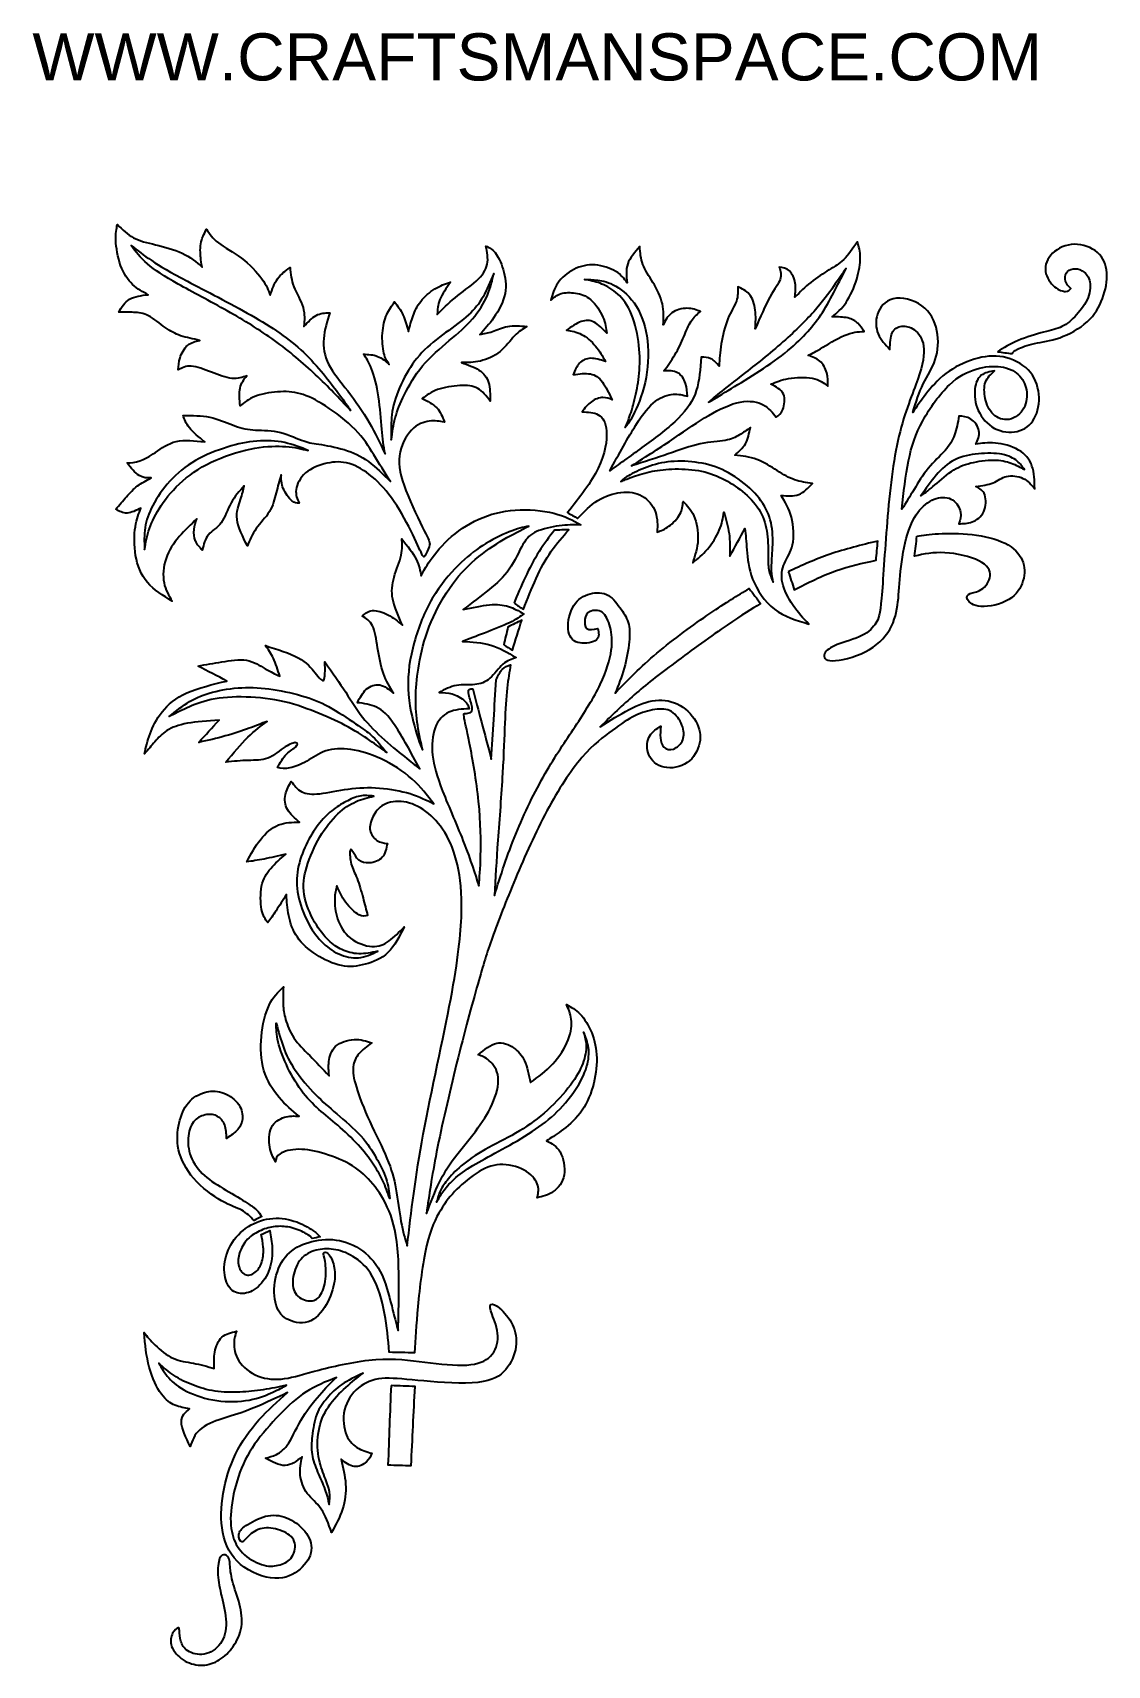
# Model space of a CAD drawing. Header units: millimetres. Extents: x 165 to 284, y 231 to 413.
import ezdxf
from ezdxf.enums import TextEntityAlignment as Align

# ---------------------------------------------------------------- set-up
doc = ezdxf.new("R2010")
doc.units = ezdxf.units.MM
doc.layers.add('DV1_Default', color=7, linetype='Continuous')
doc.layers.add('DV1_Layer_1', color=7, linetype='Continuous')
doc.styles.add('SEACAD_arial_ttfB', font='arial.ttf')

msp = doc.modelspace()

# ---------------------------------------------------------------- texts
at = {"layer": 'DV1_Default', "color": 7, "linetype": 'Continuous', "style": 'SEACAD_arial_ttfB'}
msp.add_text('WWW.CRAFTSMANSPACE.COM', height=5.25, dxfattribs=at).set_placement((164.73, 412.98), align=Align.TOP_LEFT)

# ---------------------------------------------------------------- linework, layer by layer
at = {"layer": 'DV1_Layer_1', "color": 7, "linetype": 'Continuous'}
for points, knots in [([(208.36, 357.58), (207.83, 358.63), (206.92, 360.51), (206.33, 362.04), (205.74, 363.58), (205.47, 364.79), (205.61, 365.93), (205.76, 367.07), (206.32, 368.14), (206.95, 368.79), (207.59, 369.45), (208.3, 369.7), (208.93, 369.78), (209.55, 369.85), (210.09, 369.76), (210.62, 369.68), (210.4, 370.26), (210.18, 370.84), (209.76, 371.27), (209.35, 371.71), (208.75, 372), (208.15, 372.29), (208.64, 372.67), (209.13, 373.04), (209.85, 373.3), (210.58, 373.56), (211.54, 373.69), (212.34, 373.74), (213.15, 373.78), (213.79, 373.74), (214.86, 373.13), (215.29, 372.58), (215.71, 372.02), (215.71, 372.75), (215.71, 373.49), (215.53, 374.08), (215.35, 374.67), (215, 375.12), (214.46, 375.47), (213.93, 375.81), (213.21, 376.06), (212.5, 376.3), (213.19, 376.3), (214.57, 376.3), (216.18, 377.02), (216.83, 377.55), (217.47, 378.09), (217.96, 378.8), (218.43, 379.29), (218.9, 379.78), (219.35, 380.05), (219.79, 380.32), (219.06, 380.39), (218.32, 380.45), (217.67, 380.34), (217.03, 380.23), (215.91, 379.65), (215.02, 379.52), (214.57, 379.45), (215.09, 380.01), (215.6, 380.56), (216.12, 381.32), (216.65, 382.08), (217.18, 383.04), (217.56, 384.94), (217.25, 386.81), (216.58, 388.15), (216.25, 388.56), (215.91, 388.98), (215.58, 389.13), (215.24, 389.29), (215.38, 388.6), (215.51, 387.9), (215.38, 387.26), (215.24, 386.61), (214.84, 386.01), (214.17, 385.39), (213.5, 384.78), (212.56, 384.16), (211.8, 383.53), (211.03, 382.91), (210.42, 382.28), (209.82, 381.66), (209.84, 382.19), (209.87, 382.73), (210.36, 383.93), (210.82, 384.6), (211.29, 385.27), (210.71, 385.07), (210.13, 384.87), (209.55, 384.51), (208.97, 384.16), (208.39, 383.64), (207.98, 383.12), (207.57, 382.59), (207.32, 382.06), (206.92, 380.94), (206.76, 380.36), (206.61, 379.78), (206.43, 380.43), (206.25, 381.08), (205.99, 381.62), (205.74, 382.17), (205.4, 382.62), (205.07, 383.06), (204.76, 382.64), (204.44, 382.21), (203.95, 381.08), (203.77, 380.36), (203.66, 378.8), (203.73, 377.95), (203.87, 377.36), (204.02, 376.77), (204.24, 376.44), (204.47, 376.1), (204.06, 376.46), (203.66, 376.82), (203.18, 377), (202.7, 377.19), (202.15, 377.22), (201.59, 377.24), (201.9, 376.82), (202.52, 375.97), (203.1, 373.69), (203.46, 371.26), (203.53, 369.97), (203.73, 367.82), (203.86, 366.98), (204, 366.13), (203.46, 367.29), (202.39, 369.61), (200.69, 372.06), (199.02, 374.23), (198.2, 375.16), (197.72, 376.11), (197.24, 377.06), (197.1, 378.02), (197.18, 378.98), (197.26, 379.94), (197.55, 380.9), (197.84, 381.86), (197.33, 381.84), (196.81, 381.81), (196.33, 381.56), (195.85, 381.3), (195.41, 380.81), (194.96, 380.32), (195.03, 381.01), (195.09, 381.7), (194.87, 382.45), (194.65, 383.2), (194.14, 384), (193.85, 384.75), (193.56, 385.49), (193.49, 386.19), (193.42, 386.88), (192.91, 386.52), (192.39, 386.16), (192.03, 385.65), (191.66, 385.14), (191.44, 384.47), (191.21, 383.8), (191.01, 384.36), (190.81, 384.91), (190.29, 385.64), (189.76, 386.36), (188.91, 387.26), (188, 387.95), (187.08, 388.64), (186.1, 389.13), (184.79, 390.14), (184.45, 390.65), (184.12, 391.16), (183.85, 390.65), (183.58, 390.14), (183.48, 389.53), (183.38, 388.93), (183.45, 388.24), (183.5, 387.79), (183.56, 387.35), (183.6, 387.15), (183.65, 386.94), (182.98, 387.5), (182.31, 388.06), (181.42, 388.48), (180.52, 388.91), (179.41, 389.2), (178.45, 389.43), (177.49, 389.67), (175.88, 390.02), (174.76, 391.13), (174.19, 391.68), (174.09, 391.19), (173.98, 390.71), (174.02, 389.92), (174.05, 389.13), (174.23, 388.04), (174.56, 387.13), (174.88, 386.23), (175.35, 385.52), (176.42, 384.49), (177.02, 384.18), (177.62, 383.87), (176.87, 383.78), (176.11, 383.69), (175.56, 383.36), (175.01, 383.04), (174.68, 382.48), (174.34, 381.92), (174.92, 381.92), (175.5, 381.92), (176.04, 381.9), (176.58, 381.88), (177.07, 381.84), (177.66, 381.52), (178.25, 381.21), (178.94, 380.63), (179.53, 380.21), (180.12, 379.78), (180.61, 379.52), (181.24, 379.3), (181.86, 379.09), (182.62, 378.93), (183.38, 378.78), (182.89, 378.67), (182.4, 378.56), (181.62, 377.89), (181.33, 377.33), (181.17, 376.84), (181.02, 376.35), (180.99, 375.92), (180.97, 375.5), (181.4, 375.72), (181.82, 375.95), (182.43, 375.9), (183.05, 375.86), (183.85, 375.54), (184.66, 375.23), (185.48, 374.92), (186.3, 374.61), (187.62, 374.47), (188.11, 374.65), (188.6, 374.83), (188.29, 374.43), (187.98, 374.03), (187.73, 372.91), (187.8, 372.2), (187.87, 371.48), (188.33, 371.86), (188.8, 372.24), (189.51, 372.52), (190.21, 372.8), (191.15, 372.98), (192.03, 373.04), (192.91, 373.11), (193.73, 373.07), (194.58, 372.83), (195.43, 372.6), (196.3, 372.17), (197.38, 371.47), (198.46, 370.77), (199.76, 369.79), (201.61, 367.89), (202.73, 366.06), (203.97, 364.05), (204.6, 363.05), (203.8, 363.85), (202.99, 364.66), (202.16, 365.27), (201.32, 365.88), (199.58, 366.73), (197.39, 367.09), (196.62, 367.21), (195.85, 367.33), (194.96, 367.47), (193, 368.4), (192.03, 368.6), (191.06, 368.81), (190.1, 368.74), (189.27, 368.81), (188.45, 368.87), (187.75, 369.07), (187, 369.36), (186.24, 369.65), (185.41, 370.03), (184.49, 370.22), (183.56, 370.41), (182.53, 370.41), (181.51, 370.41), (181.66, 369.97), (181.82, 369.52), (182.22, 369.03), (182.62, 368.54), (183.27, 368), (183.92, 367.47), (182.8, 367.6), (181.69, 367.73), (179.83, 367.31), (178.36, 366.19), (177.2, 365.53), (176.17, 365.17), (175.73, 365.15), (175.28, 365.12), (175.73, 364.57), (176.17, 364.01), (177.07, 363.45), (177.51, 363.45), (177.96, 363.45), (177.42, 363.18), (176.89, 362.91), (176.43, 362.57), (175.97, 362.22), (175.59, 361.8), (175.2, 361.35), (174.81, 360.91), (174.41, 360.44), (174.01, 359.97), (174.41, 359.75), (174.81, 359.52), (175.75, 359.57), (176.29, 359.84), (176.82, 360.1), (176.58, 359.5), (176.33, 358.9), (176.2, 358.01), (176.06, 357.11), (176.04, 355.93), (176.23, 354.82), (176.42, 353.7), (176.82, 352.65), (177.54, 351.81), (178.25, 350.98), (179.28, 350.35), (180.3, 349.73), (179.92, 350.35), (179.54, 350.98), (179.39, 351.78), (179.23, 352.58), (179.3, 353.57), (179.92, 355.37), (180.48, 356.2), (181.09, 356.92), (181.71, 357.65), (182.38, 358.27), (183.05, 358.9), (182.91, 358.52), (182.78, 358.14), (182.73, 357.72), (182.69, 357.29), (182.73, 356.82), (182.9, 356.43), (183.07, 356.04), (183.36, 355.73), (183.65, 355.42), (183.8, 356.04), (183.96, 356.67), (184.34, 357.12), (184.72, 357.58), (185.32, 357.87), (185.76, 358.46), (186.19, 359.06), (186.46, 359.95), (186.86, 360.68), (187.26, 361.42), (187.8, 362), (188.33, 362.58), (188.22, 362.11), (188.11, 361.64), (187.71, 360.44), (187.42, 359.7), (187.53, 358.82), (187.64, 357.94), (188.16, 356.91), (188.67, 355.89), (188.94, 356.53), (189.47, 357.83), (190.72, 359.03), (191.12, 359.7), (191.52, 360.37), (191.7, 361.11), (191.88, 361.8), (192.06, 362.49), (192.24, 363.14), (192.42, 363.79), (192.44, 363.29), (192.46, 362.8), (192.67, 362.28), (192.89, 361.75), (193.29, 361.2), (193.93, 360.64), (194.18, 360.64), (194.43, 360.64), (194.22, 361.11), (194.02, 361.58), (194.18, 362.76), (194.54, 363.47), (195.16, 364.01), (195.79, 364.54), (196.68, 364.9), (197.53, 365.09), (198.37, 365.28), (199.18, 365.3), (200.01, 365.06), (200.85, 364.81), (201.72, 364.3), (202.57, 363.58), (203.42, 362.87), (204.24, 361.96), (205.02, 360.81), (205.8, 359.66), (206.54, 358.27), (207.09, 357.15), (207.63, 356.02), (207.99, 355.15), (208.19, 354.83), (208.39, 354.5), (208.44, 354.73), (208.57, 355.03), (208.7, 355.33), (208.93, 355.71), (208.97, 356.01), (209.02, 356.31), (208.88, 356.53), (208.36, 357.58)], [0, 0, 0, 0, 0.006369, 0.006369, 0.006369, 0.012739, 0.012739, 0.012739, 0.019108, 0.019108, 0.019108, 0.025478, 0.025478, 0.025478, 0.031847, 0.031847, 0.031847, 0.038217, 0.038217, 0.038217, 0.044586, 0.044586, 0.044586, 0.050955, 0.050955, 0.050955, 0.057325, 0.057325, 0.057325, 0.063694, 0.063694, 0.070064, 0.070064, 0.070064, 0.076433, 0.076433, 0.076433, 0.082803, 0.082803, 0.082803, 0.089172, 0.089172, 0.089172, 0.095541, 0.101911, 0.101911, 0.101911, 0.10828, 0.10828, 0.10828, 0.11465, 0.11465, 0.11465, 0.121019, 0.121019, 0.121019, 0.127389, 0.133758, 0.133758, 0.133758, 0.140127, 0.140127, 0.140127, 0.146497, 0.146497, 0.152866, 0.159236, 0.159236, 0.159236, 0.165605, 0.165605, 0.165605, 0.171975, 0.171975, 0.171975, 0.178344, 0.178344, 0.178344, 0.184713, 0.184713, 0.184713, 0.191083, 0.191083, 0.191083, 0.197452, 0.197452, 0.203822, 0.203822, 0.203822, 0.210191, 0.210191, 0.210191, 0.216561, 0.216561, 0.216561, 0.22293, 0.22293, 0.229299, 0.229299, 0.229299, 0.235669, 0.235669, 0.235669, 0.242038, 0.242038, 0.242038, 0.248408, 0.248408, 0.254777, 0.254777, 0.261146, 0.261146, 0.261146, 0.267516, 0.267516, 0.267516, 0.273885, 0.273885, 0.273885, 0.280255, 0.280255, 0.280255, 0.286624, 0.292994, 0.292994, 0.299363, 0.299363, 0.305732, 0.305732, 0.305732, 0.312102, 0.318471, 0.318471, 0.324841, 0.324841, 0.324841, 0.33121, 0.33121, 0.33121, 0.33758, 0.33758, 0.33758, 0.343949, 0.343949, 0.343949, 0.350318, 0.350318, 0.350318, 0.356688, 0.356688, 0.356688, 0.363057, 0.363057, 0.363057, 0.369427, 0.369427, 0.369427, 0.375796, 0.375796, 0.375796, 0.382166, 0.382166, 0.382166, 0.388535, 0.388535, 0.388535, 0.394904, 0.394904, 0.394904, 0.401274, 0.401274, 0.407643, 0.407643, 0.407643, 0.414013, 0.414013, 0.414013, 0.420382, 0.420382, 0.420382, 0.426752, 0.426752, 0.426752, 0.433121, 0.433121, 0.433121, 0.43949, 0.43949, 0.43949, 0.44586, 0.452229, 0.452229, 0.452229, 0.458599, 0.458599, 0.458599, 0.464968, 0.464968, 0.464968, 0.471338, 0.471338, 0.477707, 0.477707, 0.477707, 0.484076, 0.484076, 0.484076, 0.490446, 0.490446, 0.490446, 0.496815, 0.496815, 0.496815, 0.503185, 0.503185, 0.503185, 0.509554, 0.509554, 0.509554, 0.515924, 0.515924, 0.515924, 0.522293, 0.522293, 0.522293, 0.528662, 0.528662, 0.535032, 0.535032, 0.535032, 0.541401, 0.541401, 0.541401, 0.547771, 0.547771, 0.547771, 0.55414, 0.55414, 0.55414, 0.56051, 0.56051, 0.566879, 0.566879, 0.566879, 0.573248, 0.573248, 0.579618, 0.579618, 0.579618, 0.585987, 0.585987, 0.585987, 0.592357, 0.592357, 0.592357, 0.598726, 0.598726, 0.598726, 0.605096, 0.605096, 0.605096, 0.611465, 0.611465, 0.617834, 0.624204, 0.624204, 0.624204, 0.630573, 0.630573, 0.630573, 0.636943, 0.643312, 0.643312, 0.643312, 0.649682, 0.656051, 0.656051, 0.656051, 0.66242, 0.66242, 0.66242, 0.66879, 0.66879, 0.66879, 0.675159, 0.675159, 0.675159, 0.681529, 0.681529, 0.681529, 0.687898, 0.687898, 0.687898, 0.694268, 0.694268, 0.694268, 0.700637, 0.700637, 0.707006, 0.713376, 0.713376, 0.719745, 0.719745, 0.719745, 0.726115, 0.726115, 0.732484, 0.732484, 0.732484, 0.738854, 0.738854, 0.738854, 0.745223, 0.745223, 0.745223, 0.751592, 0.751592, 0.751592, 0.757962, 0.757962, 0.764331, 0.764331, 0.764331, 0.770701, 0.770701, 0.770701, 0.77707, 0.77707, 0.77707, 0.783439, 0.783439, 0.783439, 0.789809, 0.789809, 0.789809, 0.796178, 0.796178, 0.796178, 0.802548, 0.802548, 0.808917, 0.808917, 0.808917, 0.815287, 0.815287, 0.815287, 0.821656, 0.821656, 0.821656, 0.828025, 0.828025, 0.828025, 0.834395, 0.834395, 0.834395, 0.840764, 0.840764, 0.840764, 0.847134, 0.847134, 0.847134, 0.853503, 0.853503, 0.853503, 0.859873, 0.859873, 0.859873, 0.866242, 0.866242, 0.872611, 0.872611, 0.872611, 0.878981, 0.878981, 0.878981, 0.88535, 0.89172, 0.89172, 0.89172, 0.898089, 0.898089, 0.898089, 0.904459, 0.904459, 0.904459, 0.910828, 0.910828, 0.910828, 0.917197, 0.917197, 0.923567, 0.923567, 0.923567, 0.929936, 0.929936, 0.936306, 0.936306, 0.936306, 0.942675, 0.942675, 0.942675, 0.949045, 0.949045, 0.949045, 0.955414, 0.955414, 0.955414, 0.961783, 0.961783, 0.961783, 0.968153, 0.968153, 0.968153, 0.974522, 0.974522, 0.974522, 0.980892, 0.980892, 0.980892, 0.987261, 0.987261, 0.987261, 1, 1, 1, 1]), ([(198.76, 372.96), (197.93, 374.08), (196.54, 375.91), (194.92, 377.45), (193.3, 378.99), (191.44, 380.24), (189.1, 381.57), (186.76, 382.91), (183.95, 384.32), (181.99, 385.36), (180.03, 386.4), (178.93, 387.06), (177.12, 388.26), (176.42, 388.81), (175.72, 389.35), (176.23, 388.67), (176.74, 387.99), (177.54, 387.31), (178.33, 386.62), (179.4, 385.93), (182.51, 384.18), (184.55, 383.12), (186.44, 382.06), (188.32, 381), (190.05, 379.94), (191.69, 378.76), (193.33, 377.57), (194.88, 376.27), (197.67, 373.64), (198.91, 372.31), (200.15, 370.98), (199.87, 371.4), (199.59, 371.83), (198.76, 372.96)], [0, 0, 0, 0, 0.076923, 0.076923, 0.076923, 0.153846, 0.153846, 0.153846, 0.230769, 0.230769, 0.230769, 0.307692, 0.307692, 0.384615, 0.384615, 0.384615, 0.461538, 0.461538, 0.461538, 0.538462, 0.538462, 0.615385, 0.615385, 0.615385, 0.692308, 0.692308, 0.692308, 0.769231, 0.769231, 0.846154, 0.846154, 0.846154, 1, 1, 1, 1]), ([(227.75, 364.56), (228.52, 366.15), (228.74, 367.65), (228.67, 368.66), (228.61, 369.68), (228.25, 370.21), (227.75, 370.49), (227.25, 370.77), (226.6, 370.79), (225.95, 370.81), (226.26, 371.24), (226.58, 371.66), (226.98, 371.95), (227.38, 372.24), (227.87, 372.4), (228.27, 372.41), (228.67, 372.42), (228.99, 372.29), (229.3, 372.15), (228.94, 372.89), (228.58, 373.62), (228.21, 374.14), (227.83, 374.65), (227.42, 374.94), (226.88, 375.04), (226.33, 375.14), (225.64, 375.05), (224.95, 374.96), (225.15, 375.43), (225.35, 375.9), (225.66, 376.24), (225.97, 376.57), (226.4, 376.77), (227.4, 376.79), (227.98, 376.61), (228.56, 376.44), (228.23, 377.02), (227.89, 377.6), (227, 378.67), (226.44, 379.16), (225.89, 379.45), (225.33, 379.74), (224.77, 379.83), (224.21, 379.92), (224.77, 380.3), (225.33, 380.68), (225.84, 380.87), (226.35, 381.05), (226.82, 381.05), (227.76, 380.56), (228.23, 380.07), (228.7, 379.58), (228.63, 380.14), (228.56, 380.7), (228.27, 381.37), (227.98, 382.04), (227.47, 382.82), (226.92, 383.3), (226.38, 383.78), (225.8, 383.96), (225.22, 384.04), (224.64, 384.13), (224.06, 384.13), (223.6, 383.99), (223.14, 383.84), (222.81, 383.55), (222.47, 383.26), (222.65, 383.91), (222.83, 384.56), (223.24, 385.16), (223.65, 385.76), (224.3, 386.32), (225.03, 386.69), (225.75, 387.06), (227.36, 387.41), (229.1, 386.83), (230.3, 386.1), (230.64, 385.65), (230.97, 385.2), (230.88, 385.92), (230.79, 386.63), (231.03, 387.3), (231.26, 387.97), (231.82, 388.6), (232.38, 389.22), (232.42, 388.55), (232.47, 387.88), (232.71, 387.24), (232.96, 386.59), (233.4, 385.96), (233.84, 385.23), (234.27, 384.49), (234.7, 383.64), (234.89, 382.84), (235.08, 382.04), (235.03, 381.28), (234.99, 380.52), (235.23, 381.01), (235.48, 381.5), (235.94, 381.84), (236.39, 382.17), (237.73, 382.53), (238.67, 382.17), (239.14, 381.99), (238.76, 381.68), (238.38, 381.37), (237.78, 380.45), (237.55, 379.85), (237.28, 379.19), (237, 378.53), (236.66, 377.82), (235.9, 376.53), (235.48, 375.95), (235.06, 375.37), (235.61, 375.39), (236.17, 375.41), (236.59, 375.18), (237.02, 374.94), (237.31, 374.45), (237.47, 373.97), (237.62, 373.49), (237.64, 373.02), (237.67, 372.55), (237.18, 372.69), (236.68, 372.82), (236.09, 372.78), (235.5, 372.73), (234.81, 372.51), (233.45, 371.48), (232.78, 370.68), (231.93, 369.34), (231.08, 368), (230.06, 366.13), (229.03, 364.25), (230.28, 365.15), (231.53, 366.04), (234.21, 368), (235.64, 369.07), (236.66, 370.09), (237.69, 371.1), (238.31, 372.06), (238.67, 373.19), (239.03, 374.32), (239.12, 375.61), (239.21, 376.9), (239.58, 376.9), (239.96, 376.9), (240.3, 376.74), (240.63, 376.57), (240.92, 376.24), (241.21, 375.9), (241.26, 376.68), (241.3, 377.46), (241.45, 378.38), (241.59, 379.29), (241.84, 380.34), (242.17, 381.17), (242.51, 381.99), (242.93, 382.59), (243.13, 383.15), (243.33, 383.71), (243.31, 384.22), (243.29, 384.74), (243.76, 384.54), (244.23, 384.33), (244.57, 383.91), (244.92, 383.49), (245.14, 382.84), (245.32, 381.48), (245.27, 380.76), (245.23, 380.05), (245.79, 381.37), (246.35, 382.68), (247.37, 384.54), (247.84, 385.07), (248.01, 385.56), (248.17, 386.05), (248.04, 386.5), (247.91, 386.94), (248.31, 386.88), (248.71, 386.81), (249.36, 386.21), (249.6, 385.67), (249.69, 385.15), (249.78, 384.62), (249.71, 384.11), (249.65, 383.6), (250.21, 384.16), (250.76, 384.71), (252.08, 385.76), (252.84, 386.25), (253.46, 386.63), (254.09, 387.01), (254.58, 387.28), (255.58, 388.28), (256.1, 389.02), (256.61, 389.76), (256.77, 389.22), (256.92, 388.69), (256.93, 388), (256.94, 387.32), (256.81, 386.5), (256.53, 385.6), (256.25, 384.69), (255.4, 382.73), (254.33, 381.84), (253.8, 381.39), (254.42, 381.39), (255.05, 381.39), (255.54, 381.28), (256.03, 381.17), (256.39, 380.94), (256.66, 380.68), (256.94, 380.41), (257.14, 380.1), (257.35, 379.78), (256.68, 379.74), (256.01, 379.69), (254.27, 378.96), (253.2, 378.27), (252.49, 377.84), (251.79, 377.42), (251.45, 377.26), (251.12, 377.11), (251.59, 376.95), (252.06, 376.79), (252.43, 376.47), (252.79, 376.15), (253.06, 375.66), (253.2, 375.16), (253.33, 374.67), (253.33, 374.18), (253.33, 373.69), (252.84, 374.05), (252.35, 374.41), (251.58, 374.56), (250.81, 374.72), (249.76, 374.67), (248.94, 374.53), (248.13, 374.38), (247.55, 374.14), (246.97, 373.89), (247.55, 373.6), (248.13, 373.31), (248.36, 372.8), (248.6, 372.29), (248.49, 371.55), (248.3, 371.08), (248.11, 370.61), (247.84, 370.41), (247.57, 370.21), (247.17, 370.72), (246.77, 371.24), (246.13, 371.58), (245.5, 371.93), (244.63, 372.11), (243.57, 371.91), (242.51, 371.71), (241.26, 371.13), (238.83, 369.7), (237.64, 368.85), (234.79, 366.93), (233.11, 365.86), (231.44, 364.79), (232.85, 365.24), (234.25, 365.68), (235.55, 366.13), (236.84, 366.57), (238.02, 367.02), (239.11, 367.25), (240.19, 367.49), (241.17, 367.51), (241.88, 367.63), (242.6, 367.76), (243.04, 367.98), (243.47, 368.24), (243.89, 368.49), (244.29, 368.78), (244.69, 369.07), (244.56, 368.43), (244.43, 367.78), (244.14, 367.27), (243.85, 366.75), (243.4, 366.37), (242.95, 365.99), (243.78, 365.9), (244.61, 365.82), (245.41, 365.51), (246.21, 365.21), (246.99, 364.7), (248.38, 363.83), (248.98, 363.47), (249.61, 363.25), (250.25, 363.03), (250.92, 362.94), (251.59, 362.85), (251.12, 362.33), (250.65, 361.82), (250.07, 361.6), (249.49, 361.38), (248.8, 361.44), (248.11, 361.51), (248.55, 360.77), (249, 360.04), (249.26, 359.07), (249.51, 358.1), (249.58, 356.89), (249.39, 356.01), (249.2, 355.13), (248.76, 354.57), (248.48, 353.93), (248.2, 353.3), (248.09, 352.58), (248.26, 351.77), (248.44, 350.96), (249.38, 349.13), (250.58, 347.83), (251.19, 347.18), (249.83, 347.59), (248.47, 347.99), (247.36, 348.84), (246.26, 349.68), (245.41, 350.98), (244.94, 352.18), (244.47, 353.39), (244.38, 354.5), (244.3, 355.43), (244.23, 356.36), (244.16, 357.09), (244.09, 357.83), (243.53, 356.8), (242.98, 355.78), (242.42, 354.75), (242.42, 355.6), (242.42, 356.44), (242.31, 357.26), (242.2, 358.07), (241.97, 358.85), (241.75, 359.64), (241.64, 358.99), (241.53, 358.34), (241.22, 357.63), (240.92, 356.91), (240.43, 356.13), (239.91, 355.52), (239.38, 354.9), (238.83, 354.46), (238.27, 354.01), (238.54, 354.84), (238.8, 355.66), (238.85, 356.58), (238.89, 357.49), (238.71, 358.5), (238.09, 359.95), (237.64, 360.39), (237.2, 360.84), (237.15, 360.37), (237.11, 359.9), (236.84, 359.41), (236.57, 358.92), (236.08, 358.41), (235.17, 357.74), (234.74, 357.58), (234.32, 357.43), (234.34, 358.18), (234.36, 358.94), (234.11, 359.66), (233.85, 360.37), (233.32, 361.04), (231.95, 361.82), (231.13, 361.93), (229.41, 361.75), (228.52, 361.46), (226.9, 360.43), (226.17, 359.69), (225.45, 358.95), (225.08, 359.16), (224.71, 359.38), (224.34, 359.59), (225.66, 361.28), (226.98, 362.97), (227.75, 364.56)], [0, 0, 0, 0, 0.007246, 0.007246, 0.007246, 0.014493, 0.014493, 0.014493, 0.021739, 0.021739, 0.021739, 0.028986, 0.028986, 0.028986, 0.036232, 0.036232, 0.036232, 0.043478, 0.043478, 0.043478, 0.050725, 0.050725, 0.050725, 0.057971, 0.057971, 0.057971, 0.065217, 0.065217, 0.065217, 0.072464, 0.072464, 0.072464, 0.07971, 0.07971, 0.086957, 0.086957, 0.086957, 0.094203, 0.094203, 0.101449, 0.101449, 0.101449, 0.108696, 0.108696, 0.108696, 0.115942, 0.115942, 0.115942, 0.123188, 0.123188, 0.130435, 0.130435, 0.130435, 0.137681, 0.137681, 0.137681, 0.144928, 0.144928, 0.144928, 0.152174, 0.152174, 0.152174, 0.15942, 0.15942, 0.15942, 0.166667, 0.166667, 0.166667, 0.173913, 0.173913, 0.173913, 0.181159, 0.181159, 0.181159, 0.188406, 0.195652, 0.195652, 0.202899, 0.202899, 0.202899, 0.210145, 0.210145, 0.210145, 0.217391, 0.217391, 0.217391, 0.224638, 0.224638, 0.224638, 0.231884, 0.231884, 0.231884, 0.23913, 0.23913, 0.23913, 0.246377, 0.246377, 0.246377, 0.253623, 0.253623, 0.253623, 0.26087, 0.268116, 0.268116, 0.268116, 0.275362, 0.275362, 0.282609, 0.282609, 0.282609, 0.289855, 0.289855, 0.297101, 0.297101, 0.297101, 0.304348, 0.304348, 0.304348, 0.311594, 0.311594, 0.311594, 0.318841, 0.318841, 0.318841, 0.326087, 0.326087, 0.326087, 0.333333, 0.333333, 0.34058, 0.34058, 0.34058, 0.347826, 0.347826, 0.347826, 0.355072, 0.355072, 0.362319, 0.362319, 0.362319, 0.369565, 0.369565, 0.369565, 0.376812, 0.376812, 0.376812, 0.384058, 0.384058, 0.384058, 0.391304, 0.391304, 0.391304, 0.398551, 0.398551, 0.398551, 0.405797, 0.405797, 0.405797, 0.413043, 0.413043, 0.413043, 0.42029, 0.42029, 0.42029, 0.427536, 0.427536, 0.427536, 0.434783, 0.434783, 0.442029, 0.442029, 0.442029, 0.449275, 0.449275, 0.456522, 0.456522, 0.456522, 0.463768, 0.463768, 0.463768, 0.471014, 0.471014, 0.478261, 0.478261, 0.478261, 0.485507, 0.485507, 0.485507, 0.492754, 0.492754, 0.5, 0.5, 0.5, 0.507246, 0.507246, 0.514493, 0.514493, 0.514493, 0.521739, 0.521739, 0.521739, 0.528986, 0.528986, 0.528986, 0.536232, 0.543478, 0.543478, 0.543478, 0.550725, 0.550725, 0.550725, 0.557971, 0.557971, 0.557971, 0.565217, 0.565217, 0.565217, 0.572464, 0.572464, 0.57971, 0.57971, 0.57971, 0.586957, 0.586957, 0.586957, 0.594203, 0.594203, 0.594203, 0.601449, 0.601449, 0.601449, 0.608696, 0.608696, 0.608696, 0.615942, 0.615942, 0.615942, 0.623188, 0.623188, 0.623188, 0.630435, 0.630435, 0.630435, 0.637681, 0.637681, 0.637681, 0.644928, 0.644928, 0.644928, 0.652174, 0.652174, 0.652174, 0.65942, 0.65942, 0.65942, 0.666667, 0.666667, 0.666667, 0.673913, 0.673913, 0.681159, 0.681159, 0.688406, 0.688406, 0.688406, 0.695652, 0.695652, 0.695652, 0.702899, 0.702899, 0.702899, 0.710145, 0.710145, 0.710145, 0.717391, 0.717391, 0.717391, 0.724638, 0.724638, 0.724638, 0.731884, 0.731884, 0.731884, 0.73913, 0.73913, 0.73913, 0.746377, 0.746377, 0.746377, 0.753623, 0.753623, 0.76087, 0.76087, 0.76087, 0.768116, 0.768116, 0.768116, 0.775362, 0.775362, 0.775362, 0.782609, 0.782609, 0.782609, 0.789855, 0.789855, 0.789855, 0.797101, 0.797101, 0.797101, 0.804348, 0.804348, 0.804348, 0.811594, 0.811594, 0.811594, 0.818841, 0.826087, 0.826087, 0.826087, 0.833333, 0.833333, 0.833333, 0.84058, 0.84058, 0.84058, 0.847826, 0.847826, 0.847826, 0.855072, 0.855072, 0.855072, 0.862319, 0.862319, 0.862319, 0.869565, 0.869565, 0.869565, 0.876812, 0.876812, 0.876812, 0.884058, 0.884058, 0.884058, 0.891304, 0.891304, 0.891304, 0.898551, 0.898551, 0.898551, 0.905797, 0.905797, 0.905797, 0.913043, 0.913043, 0.92029, 0.92029, 0.92029, 0.927536, 0.927536, 0.927536, 0.934783, 0.934783, 0.942029, 0.942029, 0.942029, 0.949275, 0.949275, 0.949275, 0.956522, 0.956522, 0.963768, 0.963768, 0.971014, 0.971014, 0.978261, 0.978261, 0.978261, 0.985507, 0.985507, 0.985507, 1, 1, 1, 1]), ([(272.21, 377.51), (272.91, 377.94), (273.61, 378.38), (274.51, 378.76), (275.41, 379.15), (276.5, 379.48), (277.35, 379.7), (278.21, 379.93), (278.82, 380.04), (279.39, 380.32), (279.96, 380.6), (280.48, 381.04), (281.52, 382.18), (282.03, 382.87), (282.3, 383.57), (282.57, 384.27), (282.59, 384.97), (282.44, 385.49), (282.29, 386.01), (281.97, 386.34), (281.63, 386.54), (281.29, 386.73), (280.93, 386.79), (280.62, 386.74), (280.3, 386.7), (280.04, 386.55), (279.88, 386.3), (279.72, 386.04), (279.68, 385.67), (279.78, 385.37), (279.88, 385.06), (280.13, 384.81), (280.37, 384.57), (280.24, 384.4), (280.1, 384.23), (279.5, 384.21), (279.03, 384.36), (278.57, 384.75), (278.11, 385.14), (277.19, 386.41), (277.75, 387.9), (278.34, 388.48), (278.93, 389.05), (279.84, 389.46), (280.78, 389.48), (281.72, 389.5), (282.7, 389.14), (283.35, 388.57), (284, 387.99), (284.31, 387.2), (284.44, 385.41), (284.26, 384.4), (283.91, 383.45), (283.56, 382.5), (283.04, 381.61), (282.2, 380.85), (281.35, 380.08), (280.19, 379.45), (278.1, 378.71), (277.16, 378.61), (276.34, 378.43), (275.52, 378.25), (274.82, 378), (274.42, 377.8), (274.02, 377.6), (273.93, 377.45), (273.84, 377.31), (273.3, 377.37), (272.75, 377.44), (272.21, 377.51)], [0, 0, 0, 0, 0.038462, 0.038462, 0.038462, 0.076923, 0.076923, 0.076923, 0.115385, 0.115385, 0.115385, 0.153846, 0.153846, 0.192308, 0.192308, 0.192308, 0.230769, 0.230769, 0.230769, 0.269231, 0.269231, 0.269231, 0.307692, 0.307692, 0.307692, 0.346154, 0.346154, 0.346154, 0.384615, 0.384615, 0.384615, 0.423077, 0.423077, 0.423077, 0.461538, 0.461538, 0.5, 0.5, 0.5, 0.538462, 0.576923, 0.576923, 0.576923, 0.615385, 0.615385, 0.615385, 0.653846, 0.653846, 0.653846, 0.692308, 0.692308, 0.730769, 0.730769, 0.730769, 0.769231, 0.769231, 0.769231, 0.807692, 0.807692, 0.846154, 0.846154, 0.846154, 0.884615, 0.884615, 0.884615, 0.923077, 0.923077, 0.923077, 1, 1, 1, 1]), ([(204.68, 369.06), (204.69, 369.69), (204.71, 370.57), (205.19, 372.55), (205.65, 373.66), (206.18, 374.67), (206.72, 375.68), (207.33, 376.59), (208.11, 377.41), (208.88, 378.23), (209.82, 378.96), (210.75, 379.64), (211.67, 380.33), (212.59, 380.98), (213.29, 381.61), (213.99, 382.25), (214.48, 382.87), (214.92, 383.64), (215.35, 384.41), (215.73, 385.33), (216.11, 386.24), (215.95, 385.46), (215.78, 384.68), (215.4, 383.82), (215.03, 382.95), (214.45, 382), (213.73, 381.16), (213.01, 380.32), (212.15, 379.58), (211.16, 378.75), (210.18, 377.91), (209.06, 376.97), (208.18, 375.93), (207.3, 374.89), (206.65, 373.74), (205.68, 371.77), (205.36, 370.96), (205.14, 370.14), (204.92, 369.33), (204.81, 368.52), (204.7, 367.7), (204.69, 368.07), (204.68, 368.44), (204.68, 369.06)], [0, 0, 0, 0, 0.0625, 0.0625, 0.125, 0.125, 0.125, 0.1875, 0.1875, 0.1875, 0.25, 0.25, 0.25, 0.3125, 0.3125, 0.3125, 0.375, 0.375, 0.375, 0.4375, 0.4375, 0.4375, 0.5, 0.5, 0.5, 0.5625, 0.5625, 0.5625, 0.625, 0.625, 0.625, 0.6875, 0.6875, 0.6875, 0.75, 0.75, 0.8125, 0.8125, 0.8125, 0.875, 0.875, 0.875, 1, 1, 1, 1]), ([(231.64, 370.46), (232.05, 371.27), (232.63, 372.6), (232.97, 374.09), (233.3, 375.58), (233.39, 377.23), (233.23, 378.72), (233.06, 380.21), (232.63, 381.53), (231.99, 382.57), (231.34, 383.61), (230.47, 384.36), (229.7, 384.81), (228.93, 385.26), (228.26, 385.42), (227.7, 385.49), (227.13, 385.57), (226.68, 385.57), (226.22, 385.57), (226.79, 385.46), (227.36, 385.35), (228.53, 384.93), (229.13, 384.61), (229.71, 384.13), (230.29, 383.65), (230.85, 383.01), (231.73, 381.09), (232.05, 379.82), (232.22, 378.65), (232.39, 377.48), (232.4, 376.42), (232.27, 374.51), (232.12, 373.65), (231.94, 372.8), (231.75, 371.96), (231.53, 371.14), (231.32, 370.52), (231.12, 369.9), (230.93, 369.49), (230.74, 369.07), (230.98, 369.36), (231.23, 369.65), (231.64, 370.46)], [0, 0, 0, 0, 0.0625, 0.0625, 0.0625, 0.125, 0.125, 0.125, 0.1875, 0.1875, 0.1875, 0.25, 0.25, 0.25, 0.3125, 0.3125, 0.3125, 0.375, 0.375, 0.375, 0.4375, 0.4375, 0.5, 0.5, 0.5, 0.5625, 0.5625, 0.625, 0.625, 0.625, 0.6875, 0.6875, 0.75, 0.75, 0.75, 0.8125, 0.8125, 0.8125, 0.875, 0.875, 0.875, 1, 1, 1, 1]), ([(241.25, 372.92), (241.87, 373.42), (242.83, 374.16), (244.15, 375.2), (245.48, 376.24), (247.16, 377.57), (250.02, 380.12), (251.19, 381.32), (252.1, 382.38), (253.01, 383.44), (253.65, 384.36), (254.15, 385.07), (254.65, 385.77), (254.99, 386.28), (255.34, 386.78), (254.95, 386.01), (254.56, 385.24), (254.13, 384.41), (253.7, 383.58), (253.23, 382.68), (252.73, 381.9), (252.22, 381.12), (251.69, 380.45), (251.08, 379.77), (250.46, 379.08), (249.77, 378.38), (248.87, 377.64), (247.96, 376.89), (246.85, 376.11), (245.74, 375.39), (244.63, 374.66), (243.52, 373.99), (242.57, 373.42), (241.63, 372.84), (240.83, 372.36), (240.04, 371.88), (240.33, 372.15), (240.62, 372.42), (241.25, 372.92)], [0, 0, 0, 0, 0.071429, 0.071429, 0.071429, 0.142857, 0.142857, 0.214286, 0.214286, 0.214286, 0.285714, 0.285714, 0.285714, 0.357143, 0.357143, 0.357143, 0.428571, 0.428571, 0.428571, 0.5, 0.5, 0.5, 0.571429, 0.571429, 0.571429, 0.642857, 0.642857, 0.642857, 0.714286, 0.714286, 0.714286, 0.785714, 0.785714, 0.785714, 0.857143, 0.857143, 0.857143, 1, 1, 1, 1]), ([(259.3, 350.07), (259.46, 351.94), (259.64, 355.22), (259.92, 358.58), (260.2, 361.93), (260.58, 365.37), (261.23, 368.1), (261.87, 370.84), (262.79, 372.87), (263.35, 374.47), (263.9, 376.08), (264.11, 377.26), (263.98, 378.14), (263.86, 379.02), (263.41, 379.6), (262.95, 379.95), (262.48, 380.3), (261.99, 380.41), (261.54, 380.35), (261.09, 380.3), (260.69, 380.07), (260.27, 379.16), (260.25, 378.47), (260.22, 377.77), (259.71, 378.31), (259.2, 378.85), (258.92, 379.5), (258.64, 380.16), (258.59, 380.94), (258.85, 381.7), (259.11, 382.46), (259.67, 383.2), (261.54, 383.62), (262.86, 383.31), (264.71, 381.97), (265.24, 380.94), (265.47, 379.85), (265.69, 378.76), (265.6, 377.6), (265.28, 376.63), (264.95, 375.66), (264.4, 374.87), (263.94, 373.93), (263.48, 372.98), (263.12, 371.86), (262.77, 370.75), (263.21, 371.39), (263.66, 372.04), (264.24, 372.79), (264.82, 373.54), (265.53, 374.38), (266.46, 375.09), (267.39, 375.79), (268.52, 376.35), (269.63, 376.68), (270.73, 377.02), (271.8, 377.13), (273.9, 376.73), (274.93, 376.21), (275.63, 375.48), (276.33, 374.74), (276.71, 373.78), (276.81, 372.8), (276.91, 371.82), (276.73, 370.81), (275.89, 369.32), (275.22, 368.83), (274.41, 368.64), (273.61, 368.45), (272.67, 368.56), (271.88, 368.98), (271.09, 369.41), (270.44, 370.14), (269.71, 371.77), (269.62, 372.67), (269.69, 373.37), (269.77, 374.07), (270.02, 374.58), (270.41, 374.89), (270.8, 375.19), (271.33, 375.28), (271.87, 375.37), (271.47, 375.01), (271.07, 374.65), (270.88, 374.14), (270.69, 373.62), (270.71, 372.96), (271, 371.64), (271.27, 370.99), (271.74, 370.55), (272.2, 370.1), (272.87, 369.85), (273.52, 369.98), (274.17, 370.1), (274.79, 370.59), (275.14, 371.22), (275.48, 371.84), (275.55, 372.6), (275.43, 373.27), (275.31, 373.94), (274.68, 375.1), (273.39, 375.72), (272.58, 375.83), (271.78, 375.95), (270.82, 375.86), (269.85, 375.58), (268.88, 375.3), (267.9, 374.83), (265.8, 372.82), (264.69, 371.28), (263.89, 369.82), (263.1, 368.36), (262.63, 366.98), (262.3, 365.35), (261.96, 363.72), (261.76, 361.84), (261.56, 359.97), (262.01, 360.68), (262.45, 361.4), (262.92, 362.17), (263.39, 362.94), (263.88, 363.76), (264.5, 364.51), (265.11, 365.26), (265.85, 365.93), (266.37, 366.52), (266.89, 367.11), (267.21, 367.62), (267.43, 368.25), (267.65, 368.87), (267.79, 369.61), (267.92, 370.34), (268.37, 370.32), (268.81, 370.3), (269.24, 370.02), (269.66, 369.74), (270.46, 368.67), (270.02, 367.69), (269.8, 367.2), (270.46, 367.31), (271.13, 367.42), (272.81, 367.27), (273.81, 367), (274.56, 366.56), (275.31, 366.13), (275.8, 365.53), (276.05, 364.78), (276.31, 364.03), (276.33, 363.14), (276.35, 362.25), (275.98, 362.69), (275.6, 363.14), (275.05, 363.41), (274.5, 363.67), (273.79, 363.76), (273.23, 363.63), (272.67, 363.5), (272.27, 363.14), (271.73, 362.91), (271.18, 362.69), (270.49, 362.6), (269.8, 362.51), (270.2, 362.29), (270.6, 362.07), (270.79, 361.57), (270.98, 361.06), (270.96, 360.28), (270.69, 359.7), (270.42, 359.12), (269.91, 358.74), (269.4, 358.55), (268.9, 358.36), (268.41, 358.36), (267.92, 358.36), (268.06, 358.76), (268.32, 359.57), (267.7, 360.68), (267.21, 361), (266.72, 361.31), (266.05, 361.38), (265.39, 361.17), (264.73, 360.97), (264.08, 360.51), (263.54, 359.86), (262.99, 359.21), (262.54, 358.39), (261.83, 355.98), (261.56, 354.39), (261.42, 353.08), (261.27, 351.76), (261.25, 350.71), (261, 348.61), (260.78, 347.56), (260.21, 346.59), (259.64, 345.62), (258.73, 344.73), (257.49, 344.09), (256.25, 343.46), (254.69, 343.08), (253.83, 343.09), (252.97, 343.1), (252.82, 343.5), (252.96, 343.87), (253.11, 344.24), (253.55, 344.57), (254.36, 344.89), (255.16, 345.2), (256.32, 345.49), (257.12, 345.89), (257.93, 346.29), (258.37, 346.81), (258.67, 347.29), (258.97, 347.77), (259.13, 348.21), (259.3, 350.07)], [0, 0, 0, 0, 0.012821, 0.012821, 0.012821, 0.025641, 0.025641, 0.025641, 0.038462, 0.038462, 0.038462, 0.051282, 0.051282, 0.051282, 0.064103, 0.064103, 0.064103, 0.076923, 0.076923, 0.076923, 0.089744, 0.089744, 0.102564, 0.102564, 0.102564, 0.115385, 0.115385, 0.115385, 0.128205, 0.128205, 0.128205, 0.141026, 0.141026, 0.153846, 0.153846, 0.166667, 0.166667, 0.166667, 0.179487, 0.179487, 0.179487, 0.192308, 0.192308, 0.192308, 0.205128, 0.205128, 0.205128, 0.217949, 0.217949, 0.217949, 0.230769, 0.230769, 0.230769, 0.24359, 0.24359, 0.24359, 0.25641, 0.25641, 0.269231, 0.269231, 0.269231, 0.282051, 0.282051, 0.282051, 0.294872, 0.294872, 0.307692, 0.307692, 0.307692, 0.320513, 0.320513, 0.320513, 0.333333, 0.333333, 0.346154, 0.346154, 0.346154, 0.358974, 0.358974, 0.358974, 0.371795, 0.371795, 0.371795, 0.384615, 0.384615, 0.384615, 0.397436, 0.397436, 0.410256, 0.410256, 0.410256, 0.423077, 0.423077, 0.423077, 0.435897, 0.435897, 0.435897, 0.448718, 0.448718, 0.448718, 0.461538, 0.474359, 0.474359, 0.474359, 0.487179, 0.487179, 0.487179, 0.5, 0.5, 0.512821, 0.512821, 0.512821, 0.525641, 0.525641, 0.525641, 0.538462, 0.538462, 0.538462, 0.551282, 0.551282, 0.551282, 0.564103, 0.564103, 0.564103, 0.576923, 0.576923, 0.576923, 0.589744, 0.589744, 0.589744, 0.602564, 0.602564, 0.602564, 0.615385, 0.615385, 0.615385, 0.628205, 0.641026, 0.641026, 0.641026, 0.653846, 0.653846, 0.666667, 0.666667, 0.666667, 0.679487, 0.679487, 0.679487, 0.692308, 0.692308, 0.692308, 0.705128, 0.705128, 0.705128, 0.717949, 0.717949, 0.717949, 0.730769, 0.730769, 0.730769, 0.74359, 0.74359, 0.74359, 0.75641, 0.75641, 0.75641, 0.769231, 0.769231, 0.769231, 0.782051, 0.782051, 0.782051, 0.794872, 0.794872, 0.794872, 0.807692, 0.820513, 0.820513, 0.820513, 0.833333, 0.833333, 0.833333, 0.846154, 0.846154, 0.846154, 0.858974, 0.858974, 0.871795, 0.871795, 0.871795, 0.884615, 0.884615, 0.897436, 0.897436, 0.897436, 0.910256, 0.910256, 0.910256, 0.923077, 0.923077, 0.923077, 0.935897, 0.935897, 0.935897, 0.948718, 0.948718, 0.948718, 0.961538, 0.961538, 0.961538, 0.974359, 0.974359, 0.974359, 1, 1, 1, 1]), ([(192.96, 366.95), (192, 367.03), (190.86, 367), (189.5, 366.76), (188.14, 366.52), (186.58, 366.07), (185.17, 365.45), (183.76, 364.82), (182.5, 364.02), (181.48, 363.13), (180.46, 362.25), (179.68, 361.28), (179.07, 360.37), (178.47, 359.46), (178.05, 358.61), (177.77, 357.81), (177.49, 357), (177.36, 356.24), (177.22, 355.49), (177.19, 356.3), (177.16, 357.11), (177.28, 357.92), (177.4, 358.72), (177.68, 359.51), (178.14, 360.39), (178.61, 361.26), (179.25, 362.22), (180.05, 363.09), (180.84, 363.96), (181.77, 364.74), (182.88, 365.39), (183.99, 366.03), (185.28, 366.53), (186.44, 366.89), (187.61, 367.25), (188.66, 367.48), (189.72, 367.56), (190.79, 367.65), (191.87, 367.59), (192.83, 367.39), (193.79, 367.19), (194.63, 366.84), (195.46, 366.5), (194.69, 366.69), (193.92, 366.88), (192.96, 366.95)], [0, 0, 0, 0, 0.0625, 0.0625, 0.0625, 0.125, 0.125, 0.125, 0.1875, 0.1875, 0.1875, 0.25, 0.25, 0.25, 0.3125, 0.3125, 0.3125, 0.375, 0.375, 0.375, 0.4375, 0.4375, 0.4375, 0.5, 0.5, 0.5, 0.5625, 0.5625, 0.5625, 0.625, 0.625, 0.625, 0.6875, 0.6875, 0.6875, 0.75, 0.75, 0.75, 0.8125, 0.8125, 0.8125, 0.875, 0.875, 0.875, 1, 1, 1, 1]), ([(263.64, 361.41), (264.21, 362.22), (264.78, 363.04), (265.39, 363.75), (266, 364.47), (266.66, 365.08), (267.45, 365.48), (268.23, 365.87), (269.15, 366.05), (270.08, 366.14), (271.01, 366.23), (272.91, 366.23), (274, 365.65), (274.39, 365.34), (274.77, 365.03), (274.99, 364.71), (275.22, 364.39), (274.75, 364.64), (274.28, 364.9), (273.73, 365.1), (273.19, 365.3), (272.56, 365.45), (271.78, 365.45), (270.99, 365.46), (270.04, 365.32), (269.24, 365.12), (268.43, 364.92), (267.78, 364.66), (267.07, 364.17), (266.36, 363.68), (265.6, 362.98), (265.02, 362.49), (264.44, 361.99), (264.04, 361.7), (263.64, 361.41)], [0, 0, 0, 0, 0.076923, 0.076923, 0.076923, 0.153846, 0.153846, 0.153846, 0.230769, 0.230769, 0.230769, 0.307692, 0.384615, 0.384615, 0.384615, 0.461538, 0.461538, 0.461538, 0.538462, 0.538462, 0.538462, 0.615385, 0.615385, 0.615385, 0.692308, 0.692308, 0.692308, 0.769231, 0.769231, 0.769231, 0.846154, 0.846154, 0.846154, 1, 1, 1, 1]), ([(230.94, 363.6), (231.37, 363.86), (232.11, 364.24), (232.9, 364.55), (233.68, 364.87), (235.36, 365.36), (237.52, 365.34), (238.55, 365.21), (239.57, 365.08), (240.54, 364.83), (241.53, 364.39), (242.51, 363.94), (243.5, 363.29), (244.32, 362.59), (245.14, 361.88), (245.79, 361.11), (246.25, 360.32), (246.71, 359.52), (246.99, 358.71), (247.11, 357.8), (247.23, 356.89), (247.18, 355.89), (247.13, 355.07), (247.08, 354.26), (247.03, 353.63), (247.04, 353.13), (247.06, 352.62), (247.15, 352.23), (247.24, 351.84), (247.04, 352.29), (246.84, 352.75), (246.74, 353.25), (246.65, 353.74), (246.66, 354.28), (246.66, 355.01), (246.67, 355.74), (246.67, 356.67), (246.38, 358.42), (246.09, 359.24), (245.62, 359.98), (245.15, 360.72), (244.5, 361.36), (243.8, 361.94), (243.1, 362.51), (242.34, 363.02), (241.53, 363.41), (240.72, 363.81), (239.86, 364.1), (237.94, 364.43), (236.89, 364.48), (235.03, 364.41), (234.24, 364.3), (233.48, 364.13), (232.72, 363.95), (232, 363.72), (231.47, 363.53), (230.94, 363.34), (230.6, 363.19), (230.27, 363.05), (230.39, 363.19), (230.51, 363.34), (230.94, 363.6)], [0, 0, 0, 0, 0.043478, 0.043478, 0.043478, 0.086957, 0.130435, 0.130435, 0.130435, 0.173913, 0.173913, 0.173913, 0.217391, 0.217391, 0.217391, 0.26087, 0.26087, 0.26087, 0.304348, 0.304348, 0.304348, 0.347826, 0.347826, 0.347826, 0.391304, 0.391304, 0.391304, 0.434783, 0.434783, 0.434783, 0.478261, 0.478261, 0.478261, 0.521739, 0.521739, 0.521739, 0.565217, 0.565217, 0.608696, 0.608696, 0.608696, 0.652174, 0.652174, 0.652174, 0.695652, 0.695652, 0.695652, 0.73913, 0.73913, 0.782609, 0.782609, 0.826087, 0.826087, 0.826087, 0.869565, 0.869565, 0.869565, 0.913043, 0.913043, 0.913043, 1, 1, 1, 1]), ([(212.82, 322.71), (212.1, 324.56), (211.09, 326.84), (210.42, 328.55), (209.75, 330.27), (209.42, 331.43), (209.3, 332.56), (209.17, 333.69), (209.26, 334.78), (209.58, 335.62), (209.89, 336.45), (210.42, 337.03), (211.09, 337.35), (211.76, 337.66), (212.56, 337.7), (213.37, 337.75), (213.28, 338.04), (213.19, 338.33), (212.54, 338.93), (211.98, 339.24), (211.47, 339.4), (210.96, 339.55), (210.49, 339.55), (210.02, 339.55), (210.65, 339.89), (211.27, 340.22), (211.95, 340.35), (212.63, 340.47), (213.37, 340.38), (214, 340.44), (214.64, 340.49), (215.18, 340.69), (215.68, 341.14), (216.18, 341.58), (216.65, 342.28), (217.61, 343.12), (218.1, 343.28), (218.59, 343.44), (217.67, 343.98), (216.76, 344.53), (215.77, 344.83), (214.77, 345.13), (213.7, 345.19), (212.63, 345.24), (213.39, 345.53), (214.15, 345.82), (215.08, 346.18), (216.01, 346.54), (217.12, 346.96), (217.88, 347.33), (218.63, 347.7), (219.05, 348.01), (219.46, 348.32), (218.9, 348.64), (218.34, 348.95), (217.74, 349.14), (217.14, 349.33), (216.49, 349.39), (215.64, 349.32), (214.8, 349.24), (213.75, 349.01), (212.7, 348.79), (213.7, 349.55), (214.71, 350.31), (215.59, 351.02), (216.47, 351.74), (217.23, 352.41), (217.84, 353.3), (218.46, 354.19), (218.92, 355.31), (219.36, 356.05), (219.79, 356.8), (220.2, 357.18), (220.88, 357.48), (221.56, 357.78), (222.52, 358.01), (224.26, 358.23), (225.04, 358.23), (225.82, 358.23), (224.93, 358.72), (224.03, 359.21), (222.8, 359.52), (221.56, 359.84), (219.97, 359.97), (217.05, 359.77), (215.71, 359.43), (213.19, 358.3), (212.01, 357.49), (211.04, 356.59), (210.07, 355.69), (209.32, 354.68), (208.85, 353.99), (208.39, 353.3), (208.2, 352.92), (208.01, 352.54), (207.92, 353.12), (207.83, 353.7), (207.48, 354.39), (207.12, 355.08), (206.5, 355.89), (205.87, 356.69), (205.92, 356.13), (205.96, 355.57), (205.79, 354.85), (205.63, 354.12), (205.25, 353.23), (204.78, 351.58), (204.69, 350.82), (204.87, 349.94), (205.05, 349.06), (205.49, 348.06), (205.94, 347.05), (205.43, 347.48), (204.91, 347.9), (204.33, 348.21), (203.75, 348.52), (203.1, 348.72), (202.61, 348.68), (202.12, 348.64), (201.79, 348.35), (201.45, 348.06), (201.9, 347.81), (202.35, 347.56), (202.62, 346.98), (202.9, 346.4), (203.02, 345.49), (203.17, 344.52), (203.33, 343.55), (203.53, 342.52), (203.83, 341.67), (204.13, 340.83), (204.53, 340.16), (204.93, 339.49), (204.44, 339.89), (203.95, 340.29), (203.43, 340.39), (202.9, 340.49), (202.35, 340.29), (201.92, 339.91), (201.5, 339.53), (201.21, 338.97), (200.92, 338.42), (201.65, 338.33), (202.39, 338.24), (203.73, 337.59), (204.33, 337.03), (205.12, 335.85), (205.92, 334.67), (206.9, 332.86), (207.88, 331.05), (207.48, 331.37), (207.08, 331.68), (206.42, 332.2), (205.76, 332.73), (204.85, 333.46), (203.06, 335.07), (202.19, 335.94), (200.81, 337.68), (200.29, 338.55), (199.62, 339.58), (198.95, 340.6), (198.13, 341.79), (197.3, 342.97), (197.33, 342.05), (197.35, 341.14), (197.18, 340.93), (197.01, 340.71), (196.66, 341.21), (196.22, 341.75), (195.79, 342.3), (195.27, 342.9), (193.4, 343.93), (192.04, 344.35), (190.68, 344.78), (190.99, 344.35), (191.61, 343.5), (192.06, 342.08), (192.28, 341.36), (191.77, 341.61), (191.26, 341.85), (190.67, 342.2), (190.07, 342.54), (189.41, 342.99), (188.58, 343.14), (187.75, 343.28), (186.77, 343.12), (184.92, 342.81), (184.05, 342.66), (183.18, 342.5), (184.25, 341.94), (185.32, 341.38), (186.39, 340.83), (184.79, 340.45), (183.18, 340.07), (181.94, 339.51), (180.7, 338.95), (179.83, 338.22), (179.19, 337.41), (178.54, 336.61), (178.12, 335.74), (177.83, 334.95), (177.54, 334.15), (177.38, 333.44), (177.22, 332.73), (177.6, 333.17), (177.98, 333.62), (178.37, 334.07), (178.76, 334.51), (179.16, 334.96), (179.72, 335.31), (180.28, 335.67), (180.99, 335.94), (181.99, 336.12), (182.98, 336.3), (184.25, 336.39), (185.52, 336.48), (184.76, 335.65), (184.01, 334.82), (183.25, 334), (184.25, 334.22), (185.26, 334.44), (187.17, 334.98), (188.09, 335.29), (188.86, 335.57), (189.63, 335.85), (190.25, 336.1), (190.88, 336.34), (190.19, 335.83), (189.49, 335.31), (188.72, 334.56), (187.95, 333.8), (187.11, 332.79), (186.26, 331.79), (187.13, 331.88), (188, 331.97), (188.78, 331.99), (189.56, 332.01), (190.25, 331.97), (190.94, 332.25), (191.64, 332.53), (192.33, 333.13), (192.89, 333.5), (193.44, 333.86), (194.29, 334.13), (194.29, 333.73), (193.85, 333.31), (193.4, 333.08), (192.64, 332.3), (192.33, 331.74), (192.02, 331.19), (192.44, 331.12), (192.86, 331.05), (193.41, 331.15), (193.96, 331.25), (194.63, 331.52), (195.28, 331.9), (195.94, 332.28), (196.59, 332.77), (198.2, 333.31), (199.16, 333.35), (200.2, 333.21), (201.25, 333.06), (202.39, 332.73), (203.58, 332.16), (204.78, 331.59), (207.28, 329.98), (208.7, 328.11), (209.42, 327.17), (208.62, 327.57), (207.81, 327.97), (206.8, 328.29), (205.78, 328.6), (204.55, 328.82), (203.37, 328.91), (202.19, 329), (201.05, 328.96), (198.78, 328.64), (197.64, 328.38), (196.75, 328.28), (195.85, 328.18), (195.21, 328.24), (194.72, 328.5), (194.22, 328.76), (193.89, 329.2), (193.56, 329.65), (193.29, 329.18), (193.02, 328.71), (192.8, 327.64), (192.84, 327.04), (193.13, 326.51), (193.42, 325.99), (193.96, 325.54), (194.49, 325.1), (193.69, 325.1), (192.08, 325.1), (190.7, 323.89), (190.12, 323.15), (189.54, 322.42), (189.07, 321.55), (188.6, 320.68), (189.2, 320.77), (189.81, 320.86), (190.53, 321), (191.26, 321.15), (192.1, 321.35), (192.95, 321.55), (192.35, 321.04), (191.75, 320.52), (190.79, 319.41), (190.43, 318.8), (190.26, 317.98), (190.1, 317.15), (190.12, 316.1), (190.26, 315.39), (190.41, 314.68), (190.68, 314.3), (190.94, 313.92), (191.23, 314.32), (191.52, 314.72), (191.87, 315.25), (192.22, 315.77), (192.62, 316.42), (193.02, 317.06), (193.06, 316.28), (193.11, 315.5), (193.28, 314.69), (193.44, 313.87), (193.73, 313.03), (194.24, 312.29), (194.74, 311.55), (195.45, 310.93), (196.32, 310.37), (197.19, 309.81), (198.22, 309.32), (199.14, 309.13), (200.07, 308.94), (200.9, 309.05), (201.78, 309.29), (202.66, 309.52), (203.6, 309.88), (204.33, 310.59), (205.07, 311.31), (205.6, 312.38), (206.14, 313.45), (205.58, 312.87), (205.02, 312.29), (204.45, 311.88), (203.89, 311.46), (203.31, 311.22), (202.55, 311.26), (201.79, 311.31), (200.85, 311.64), (200.15, 312.2), (199.45, 312.76), (198.98, 313.54), (198.71, 314.33), (198.44, 315.12), (198.37, 315.93), (198.4, 316.54), (198.42, 317.15), (198.53, 317.58), (198.64, 318), (198.91, 317.4), (199.18, 316.8), (199.61, 316.2), (200.05, 315.61), (200.65, 315.03), (201.09, 314.79), (201.52, 314.54), (201.79, 314.63), (202.06, 314.72), (201.9, 315.35), (201.74, 315.97), (201.55, 316.68), (201.36, 317.4), (201.14, 318.2), (200.9, 318.83), (200.65, 319.45), (200.38, 319.9), (200.24, 320.44), (200.09, 320.99), (200.07, 321.64), (200.11, 321.91), (200.16, 322.17), (200.27, 322.06), (200.43, 321.81), (200.58, 321.55), (200.78, 321.15), (201.09, 320.89), (201.39, 320.63), (201.79, 320.52), (202.28, 320.57), (202.77, 320.61), (203.35, 320.81), (203.7, 321.2), (204.04, 321.59), (204.15, 322.17), (204.26, 322.75), (203.86, 322.8), (203.46, 322.84), (203.1, 323.08), (202.75, 323.31), (202.44, 323.73), (202.26, 324.67), (202.39, 325.19), (202.65, 325.7), (202.9, 326.21), (203.28, 326.72), (204.47, 327.37), (205.27, 327.51), (206.09, 327.38), (206.92, 327.26), (207.77, 326.88), (208.55, 326.3), (209.33, 325.72), (210.76, 324.16), (211.74, 321.79), (212.07, 320.35), (212.41, 318.92), (212.59, 317.22), (212.52, 314.93), (212.45, 312.65), (212.14, 309.77), (211.32, 305.41), (210.49, 301.04), (209.15, 295.2), (208.26, 290.37), (207.37, 285.54), (206.92, 281.72), (206.47, 277.91), (206.23, 278.71), (205.98, 279.51), (205.78, 280.61), (205.58, 281.7), (205.43, 283.08), (205.21, 284.27), (205, 285.45), (204.73, 286.43), (203.71, 288.88), (202.95, 290.36), (202.3, 291.77), (201.65, 293.19), (201.12, 294.55), (200.81, 295.58), (200.49, 296.6), (200.32, 297.99), (200.72, 298.88), (201.09, 299.3), (201.45, 299.73), (201.99, 300.13), (202.52, 300.53), (201.9, 300.73), (201.28, 300.93), (199.82, 300.87), (199, 300.6), (198.5, 300.14), (198, 299.68), (197.82, 299.04), (197.75, 298.46), (197.68, 297.88), (197.73, 297.36), (197.77, 296.85), (197.04, 297.63), (196.3, 298.41), (194.94, 299.79), (194.31, 300.4), (193.4, 301.76), (193.11, 302.52), (192.75, 303.77), (192.68, 304.26), (192.66, 304.84), (192.64, 305.42), (192.66, 306.09), (192.68, 306.76), (192.1, 306.2), (191.52, 305.64), (191.09, 304.73), (190.65, 303.81), (190.36, 302.54), (190.24, 301.24), (190.12, 299.95), (190.16, 298.63), (190.51, 297.46), (190.86, 296.29), (191.5, 295.26), (192.21, 294.44), (192.91, 293.61), (193.67, 292.99), (194.43, 292.36), (193.89, 292.39), (193.35, 292.41), (192.8, 292.24), (192.24, 292.07), (191.66, 291.72), (191.06, 290.47), (191.03, 289.58), (191.16, 288.89), (191.28, 288.21), (191.55, 287.75), (191.81, 287.28), (191.86, 287.59), (191.9, 287.9), (192.32, 288.17), (192.73, 288.44), (193.51, 288.66), (194.39, 288.67), (195.27, 288.68), (196.25, 288.48), (197.3, 288.16), (198.35, 287.84), (199.47, 287.39), (201.28, 286.27), (201.97, 285.6), (202.64, 284.79), (203.31, 283.97), (203.95, 283.02), (204.45, 281.79), (204.96, 280.56), (205.31, 279.07), (205.46, 276.8), (205.6, 274.54), (205.54, 271.5), (205.47, 268.47), (205.29, 269.09), (205.11, 269.72), (204.85, 270.8), (204.58, 271.88), (204.22, 273.42), (203.67, 274.63), (203.13, 275.83), (202.39, 276.7), (201.51, 277.35), (200.63, 278), (199.6, 278.42), (197.5, 278.71), (196.43, 278.58), (195.5, 278.3), (194.56, 278.02), (193.76, 277.59), (193.12, 276.91), (192.48, 276.23), (192.02, 275.3), (191.8, 274.27), (191.59, 273.24), (191.64, 272.13), (191.88, 271.31), (192.13, 270.5), (192.57, 269.99), (193.28, 269.66), (193.98, 269.34), (194.94, 269.2), (195.74, 269.57), (196.54, 269.94), (197.19, 270.81), (197.64, 271.69), (198.08, 272.57), (198.33, 273.47), (198.46, 274.98), (198.35, 275.61), (198.04, 276.57), (197.84, 276.9), (197.63, 277.07), (197.42, 277.24), (197.19, 277.24), (197.15, 277.11), (197.1, 276.99), (197.24, 276.75), (197.42, 275.61), (197.46, 274.72), (197.24, 273.2), (196.97, 272.57), (196.63, 272.21), (196.3, 271.84), (195.9, 271.73), (195.41, 271.8), (194.92, 271.88), (194.34, 272.15), (194.02, 272.63), (193.71, 273.11), (193.67, 273.8), (193.79, 274.5), (193.91, 275.21), (194.2, 275.92), (195.09, 276.95), (195.7, 277.26), (196.32, 277.43), (196.95, 277.59), (197.59, 277.62), (198.27, 277.52), (198.95, 277.42), (199.67, 277.19), (200.43, 276.73), (201.19, 276.28), (202.79, 274.89), (203.68, 271.86), (203.96, 270.39), (204.24, 268.91), (204.35, 267.49), (204.47, 266.06), (205.4, 266.04), (206.34, 266.01), (207.28, 265.99), (207.37, 267.51), (207.46, 269.03), (207.86, 273.27), (208.17, 275.99), (208.62, 277.92), (209.06, 279.85), (209.64, 280.99), (210.76, 282.81), (211.29, 283.51), (212.01, 284.22), (212.72, 284.93), (213.61, 285.67), (214.48, 286.18), (215.35, 286.7), (216.2, 286.99), (218.05, 286.96), (219.06, 286.65), (219.76, 286.2), (220.46, 285.74), (220.87, 285.14), (221.16, 284.11), (221.04, 283.68), (220.93, 283.26), (221.56, 283.42), (222.18, 283.57), (222.74, 283.96), (223.3, 284.35), (224.28, 285.6), (223.88, 287.7), (223.5, 288.37), (223.12, 289.04), (222.56, 289.33), (222, 289.62), (222.49, 289.93), (222.98, 290.24), (223.63, 290.72), (224.28, 291.2), (225.08, 291.85), (225.72, 292.69), (226.35, 293.52), (226.82, 294.55), (227.13, 295.62), (227.45, 296.69), (227.6, 297.81), (227.58, 298.83), (227.56, 299.86), (227.36, 300.8), (226.69, 302.47), (226.22, 303.21), (225.73, 303.72), (225.24, 304.23), (224.72, 304.52), (224.21, 304.81), (224.43, 304.3), (224.66, 303.79), (224.74, 303.15), (224.81, 302.52), (224.75, 301.76), (224.4, 300.88), (224.06, 300), (223.43, 298.99), (221.94, 297.36), (221.07, 296.74), (220.2, 296.11), (220.02, 296.98), (219.84, 297.85), (219.26, 299.17), (218.86, 299.62), (218.32, 299.98), (217.79, 300.35), (217.12, 300.64), (216.44, 300.5), (215.76, 300.35), (215.06, 299.77), (214.37, 299.19), (214.77, 299.06), (215.18, 298.92), (215.61, 298.54), (216.05, 298.17), (216.51, 297.54), (216.69, 295.82), (216.4, 294.73), (215.93, 293.69), (215.47, 292.65), (214.82, 291.67), (214.06, 290.67), (213.3, 289.66), (212.43, 288.64), (211.74, 287.71), (211.05, 286.79), (210.53, 285.96), (210.04, 284.95), (209.55, 283.93), (209.08, 282.73), (208.62, 281.52), (208.91, 283.55), (209.2, 285.58), (209.75, 288.4), (210.31, 291.23), (211.14, 294.84), (211.98, 298.24), (212.83, 301.65), (213.7, 304.84), (214.95, 309.28), (215.33, 310.53), (215.97, 312.3), (216.6, 314.07), (217.5, 316.37), (219.57, 321.33), (220.75, 323.98), (222.03, 326.36), (223.3, 328.73), (224.66, 330.83), (227.18, 333.78), (228.34, 334.62), (229.31, 335.33), (230.28, 336.03), (231.06, 336.59), (231.83, 336.97), (232.6, 337.35), (233.36, 337.55), (234.05, 337.65), (234.74, 337.75), (235.37, 337.75), (235.89, 337.43), (236.42, 337.12), (236.84, 336.5), (237.07, 335.91), (237.31, 335.31), (237.35, 334.76), (237.16, 334.28), (236.97, 333.8), (236.55, 333.4), (235.72, 333.11), (235.32, 333.22), (235.07, 333.46), (234.81, 333.71), (234.7, 334.09), (234.63, 334.91), (234.68, 335.36), (234.72, 335.81), (234.25, 335.52), (233.78, 335.23), (233.49, 334.72), (233.2, 334.22), (233.09, 333.51), (233.49, 332.19), (234.01, 331.59), (234.78, 331.32), (235.55, 331.05), (236.57, 331.12), (237.36, 331.56), (238.16, 331.99), (238.71, 332.79), (238.96, 333.61), (239.21, 334.42), (239.14, 335.25), (238.76, 336.05), (238.38, 336.85), (237.69, 337.64), (236.86, 338.12), (236.04, 338.59), (235.08, 338.77), (234.12, 338.67), (233.16, 338.57), (232.2, 338.19), (230.15, 337.12), (229.05, 336.43), (227.96, 335.74), (229.21, 336.94), (230.46, 338.15), (231.76, 339.29), (233.07, 340.42), (234.43, 341.5), (236.27, 342.87), (238.11, 344.24), (240.43, 345.91), (242.11, 347.06), (243.78, 348.21), (244.81, 348.84), (245.83, 349.46), (245.41, 350.02), (244.98, 350.58), (244.56, 351.13), (243.27, 350.35), (241.97, 349.57), (240.19, 348.36), (238.4, 347.14), (236.13, 345.49), (234.29, 343.94), (232.45, 342.39), (231.04, 340.94), (229.63, 339.49), (229.99, 340.38), (230.35, 341.27), (230.63, 342.25), (230.91, 343.24), (231.11, 344.31), (231.2, 345.19), (231.28, 346.07), (231.26, 346.76), (230.89, 347.97), (230.55, 348.48), (230.14, 349.04), (229.73, 349.59), (229.27, 350.2), (228.65, 350.48), (228.03, 350.75), (227.26, 350.71), (226.57, 350.46), (225.87, 350.21), (225.26, 349.75), (224.47, 348.19), (224.29, 347.08), (224.44, 346.33), (224.59, 345.58), (225.06, 345.18), (225.72, 345.07), (226.37, 344.95), (227.2, 345.12), (227.56, 345.43), (227.91, 345.75), (227.8, 346.22), (227.69, 346.68), (227.21, 346.58), (226.73, 346.48), (226.48, 346.67), (226.23, 346.86), (226.21, 347.34), (226.27, 347.73), (226.33, 348.11), (226.47, 348.4), (226.83, 348.57), (227.19, 348.74), (227.76, 348.78), (228.61, 348.19), (228.89, 347.55), (229.07, 346.83), (229.25, 346.11), (229.34, 345.31), (229.2, 344.26), (229.05, 343.21), (228.67, 341.92), (227.97, 340.46), (227.27, 339), (226.24, 337.37), (225.17, 335.75), (224.1, 334.13), (222.98, 332.53), (221.84, 330.52), (220.69, 328.51), (219.5, 326.1), (218.56, 323.77), (217.61, 321.44), (216.89, 319.18), (216.18, 316.93), (216.29, 318.85), (216.4, 320.77), (216.57, 323.12), (216.74, 325.48), (216.96, 328.26), (217.09, 330.54), (217.23, 332.82), (217.27, 334.58), (217.34, 336.12), (217.41, 337.66), (217.5, 338.97), (217.61, 340.02), (217.72, 341.07), (217.85, 341.85), (217.99, 342.63), (217.65, 342.52), (217.32, 342.4), (216.78, 341.84), (216.58, 341.4), (216.38, 340.96), (216.2, 338.01), (216.02, 335.07), (215.84, 332.12), (215.47, 333.55), (215.09, 334.98), (214.74, 336.29), (214.39, 337.59), (214.08, 338.77), (213.77, 339.96), (213.61, 339.96), (213.46, 339.96), (213.28, 339.82), (213.26, 339.69), (213.43, 338.92), (213.63, 338.29), (213.69, 337.91), (213.75, 337.53), (213.67, 337.4), (213.51, 337.32), (213.35, 337.25), (213.11, 337.22), (212.8, 337.22), (212.73, 337.25), (212.8, 336.83), (212.87, 336.41), (213.09, 335.54), (213.42, 333.86), (213.75, 332.19), (214.19, 329.71), (214.43, 327.41), (214.66, 325.1), (214.68, 322.95), (214.65, 321.41), (214.62, 319.88), (214.53, 318.94), (214.44, 318), (213.99, 319.43), (213.55, 320.86), (212.82, 322.71)], [0, 0, 0, 0, 0.00303, 0.00303, 0.00303, 0.006061, 0.006061, 0.006061, 0.009091, 0.009091, 0.009091, 0.012121, 0.012121, 0.012121, 0.015152, 0.015152, 0.015152, 0.018182, 0.018182, 0.021212, 0.021212, 0.021212, 0.024242, 0.024242, 0.024242, 0.027273, 0.027273, 0.027273, 0.030303, 0.030303, 0.030303, 0.033333, 0.033333, 0.033333, 0.036364, 0.036364, 0.039394, 0.039394, 0.039394, 0.042424, 0.042424, 0.042424, 0.045455, 0.045455, 0.045455, 0.048485, 0.048485, 0.048485, 0.051515, 0.051515, 0.051515, 0.054545, 0.054545, 0.054545, 0.057576, 0.057576, 0.057576, 0.060606, 0.060606, 0.060606, 0.063636, 0.063636, 0.063636, 0.066667, 0.066667, 0.066667, 0.069697, 0.069697, 0.069697, 0.072727, 0.072727, 0.072727, 0.075758, 0.075758, 0.075758, 0.078788, 0.078788, 0.081818, 0.081818, 0.081818, 0.084848, 0.084848, 0.084848, 0.087879, 0.087879, 0.090909, 0.090909, 0.093939, 0.093939, 0.093939, 0.09697, 0.09697, 0.09697, 0.1, 0.1, 0.1, 0.10303, 0.10303, 0.10303, 0.106061, 0.106061, 0.106061, 0.109091, 0.109091, 0.109091, 0.112121, 0.112121, 0.115152, 0.115152, 0.115152, 0.118182, 0.118182, 0.118182, 0.121212, 0.121212, 0.121212, 0.124242, 0.124242, 0.124242, 0.127273, 0.127273, 0.127273, 0.130303, 0.130303, 0.130303, 0.133333, 0.133333, 0.133333, 0.136364, 0.136364, 0.136364, 0.139394, 0.139394, 0.139394, 0.142424, 0.142424, 0.142424, 0.145455, 0.145455, 0.145455, 0.148485, 0.148485, 0.148485, 0.151515, 0.151515, 0.154545, 0.154545, 0.154545, 0.157576, 0.157576, 0.157576, 0.160606, 0.160606, 0.160606, 0.163636, 0.163636, 0.166667, 0.166667, 0.169697, 0.169697, 0.169697, 0.172727, 0.172727, 0.172727, 0.175758, 0.175758, 0.175758, 0.178788, 0.178788, 0.178788, 0.181818, 0.181818, 0.184848, 0.184848, 0.184848, 0.187879, 0.190909, 0.190909, 0.190909, 0.193939, 0.193939, 0.193939, 0.19697, 0.19697, 0.19697, 0.2, 0.2, 0.20303, 0.20303, 0.20303, 0.206061, 0.206061, 0.206061, 0.209091, 0.209091, 0.209091, 0.212121, 0.212121, 0.212121, 0.215152, 0.215152, 0.215152, 0.218182, 0.218182, 0.218182, 0.221212, 0.221212, 0.221212, 0.224242, 0.224242, 0.224242, 0.227273, 0.227273, 0.227273, 0.230303, 0.230303, 0.230303, 0.233333, 0.233333, 0.233333, 0.236364, 0.236364, 0.239394, 0.239394, 0.239394, 0.242424, 0.242424, 0.242424, 0.245455, 0.245455, 0.245455, 0.248485, 0.248485, 0.248485, 0.251515, 0.251515, 0.251515, 0.254545, 0.254545, 0.254545, 0.257576, 0.257576, 0.257576, 0.260606, 0.263636, 0.263636, 0.266667, 0.266667, 0.269697, 0.269697, 0.269697, 0.272727, 0.272727, 0.272727, 0.275758, 0.275758, 0.275758, 0.278788, 0.278788, 0.281818, 0.281818, 0.281818, 0.284848, 0.284848, 0.284848, 0.287879, 0.290909, 0.290909, 0.290909, 0.293939, 0.293939, 0.293939, 0.29697, 0.29697, 0.29697, 0.3, 0.3, 0.30303, 0.30303, 0.30303, 0.306061, 0.306061, 0.306061, 0.309091, 0.309091, 0.309091, 0.312121, 0.312121, 0.315152, 0.315152, 0.315152, 0.318182, 0.318182, 0.318182, 0.321212, 0.324242, 0.324242, 0.324242, 0.327273, 0.327273, 0.327273, 0.330303, 0.330303, 0.330303, 0.333333, 0.333333, 0.333333, 0.336364, 0.336364, 0.339394, 0.339394, 0.339394, 0.342424, 0.342424, 0.342424, 0.345455, 0.345455, 0.345455, 0.348485, 0.348485, 0.348485, 0.351515, 0.351515, 0.351515, 0.354545, 0.354545, 0.354545, 0.357576, 0.357576, 0.357576, 0.360606, 0.360606, 0.360606, 0.363636, 0.363636, 0.363636, 0.366667, 0.366667, 0.366667, 0.369697, 0.369697, 0.369697, 0.372727, 0.372727, 0.372727, 0.375758, 0.375758, 0.375758, 0.378788, 0.378788, 0.378788, 0.381818, 0.381818, 0.381818, 0.384848, 0.384848, 0.384848, 0.387879, 0.387879, 0.387879, 0.390909, 0.390909, 0.390909, 0.393939, 0.393939, 0.393939, 0.39697, 0.39697, 0.39697, 0.4, 0.4, 0.4, 0.40303, 0.40303, 0.40303, 0.406061, 0.406061, 0.406061, 0.409091, 0.409091, 0.409091, 0.412121, 0.412121, 0.412121, 0.415152, 0.415152, 0.415152, 0.418182, 0.418182, 0.418182, 0.421212, 0.421212, 0.421212, 0.424242, 0.424242, 0.424242, 0.427273, 0.427273, 0.427273, 0.430303, 0.430303, 0.430303, 0.433333, 0.433333, 0.436364, 0.436364, 0.436364, 0.439394, 0.439394, 0.442424, 0.442424, 0.442424, 0.445455, 0.445455, 0.445455, 0.448485, 0.451515, 0.451515, 0.451515, 0.454545, 0.454545, 0.454545, 0.457576, 0.457576, 0.457576, 0.460606, 0.460606, 0.460606, 0.463636, 0.463636, 0.463636, 0.466667, 0.466667, 0.466667, 0.469697, 0.469697, 0.469697, 0.472727, 0.472727, 0.475758, 0.475758, 0.475758, 0.478788, 0.478788, 0.478788, 0.481818, 0.484848, 0.484848, 0.484848, 0.487879, 0.487879, 0.487879, 0.490909, 0.490909, 0.493939, 0.493939, 0.493939, 0.49697, 0.49697, 0.49697, 0.5, 0.5, 0.5, 0.50303, 0.50303, 0.506061, 0.506061, 0.509091, 0.509091, 0.512121, 0.512121, 0.512121, 0.515152, 0.515152, 0.515152, 0.518182, 0.518182, 0.518182, 0.521212, 0.521212, 0.521212, 0.524242, 0.524242, 0.524242, 0.527273, 0.527273, 0.527273, 0.530303, 0.530303, 0.530303, 0.533333, 0.533333, 0.533333, 0.536364, 0.536364, 0.539394, 0.539394, 0.539394, 0.542424, 0.542424, 0.542424, 0.545455, 0.545455, 0.545455, 0.548485, 0.548485, 0.548485, 0.551515, 0.551515, 0.551515, 0.554545, 0.554545, 0.557576, 0.557576, 0.557576, 0.560606, 0.560606, 0.560606, 0.563636, 0.563636, 0.563636, 0.566667, 0.566667, 0.566667, 0.569697, 0.569697, 0.569697, 0.572727, 0.572727, 0.572727, 0.575758, 0.575758, 0.575758, 0.578788, 0.578788, 0.581818, 0.581818, 0.581818, 0.584848, 0.584848, 0.584848, 0.587879, 0.587879, 0.587879, 0.590909, 0.590909, 0.590909, 0.593939, 0.593939, 0.593939, 0.59697, 0.59697, 0.59697, 0.6, 0.6, 0.6, 0.60303, 0.60303, 0.606061, 0.606061, 0.609091, 0.609091, 0.609091, 0.612121, 0.612121, 0.612121, 0.615152, 0.615152, 0.618182, 0.618182, 0.621212, 0.621212, 0.621212, 0.624242, 0.624242, 0.624242, 0.627273, 0.627273, 0.627273, 0.630303, 0.630303, 0.630303, 0.633333, 0.633333, 0.636364, 0.636364, 0.636364, 0.639394, 0.639394, 0.639394, 0.642424, 0.642424, 0.642424, 0.645455, 0.648485, 0.648485, 0.648485, 0.651515, 0.651515, 0.651515, 0.654545, 0.654545, 0.654545, 0.657576, 0.657576, 0.660606, 0.660606, 0.660606, 0.663636, 0.663636, 0.666667, 0.666667, 0.666667, 0.669697, 0.669697, 0.669697, 0.672727, 0.672727, 0.675758, 0.675758, 0.675758, 0.678788, 0.678788, 0.681818, 0.681818, 0.681818, 0.684848, 0.684848, 0.684848, 0.687879, 0.690909, 0.690909, 0.690909, 0.693939, 0.693939, 0.693939, 0.69697, 0.69697, 0.69697, 0.7, 0.7, 0.7, 0.70303, 0.70303, 0.70303, 0.706061, 0.706061, 0.706061, 0.709091, 0.709091, 0.712121, 0.712121, 0.712121, 0.715152, 0.715152, 0.715152, 0.718182, 0.718182, 0.718182, 0.721212, 0.721212, 0.721212, 0.724242, 0.724242, 0.727273, 0.727273, 0.727273, 0.730303, 0.730303, 0.733333, 0.733333, 0.733333, 0.736364, 0.736364, 0.736364, 0.739394, 0.739394, 0.739394, 0.742424, 0.742424, 0.742424, 0.745455, 0.745455, 0.748485, 0.748485, 0.748485, 0.751515, 0.751515, 0.751515, 0.754545, 0.754545, 0.754545, 0.757576, 0.757576, 0.757576, 0.760606, 0.760606, 0.760606, 0.763636, 0.763636, 0.763636, 0.766667, 0.766667, 0.766667, 0.769697, 0.769697, 0.772727, 0.772727, 0.772727, 0.775758, 0.775758, 0.778788, 0.778788, 0.778788, 0.781818, 0.781818, 0.784848, 0.784848, 0.784848, 0.787879, 0.787879, 0.787879, 0.790909, 0.790909, 0.790909, 0.793939, 0.793939, 0.793939, 0.79697, 0.79697, 0.79697, 0.8, 0.8, 0.8, 0.80303, 0.80303, 0.806061, 0.806061, 0.806061, 0.809091, 0.809091, 0.812121, 0.812121, 0.812121, 0.815152, 0.815152, 0.815152, 0.818182, 0.818182, 0.821212, 0.821212, 0.821212, 0.824242, 0.824242, 0.824242, 0.827273, 0.827273, 0.827273, 0.830303, 0.830303, 0.830303, 0.833333, 0.833333, 0.833333, 0.836364, 0.836364, 0.836364, 0.839394, 0.839394, 0.842424, 0.842424, 0.842424, 0.845455, 0.845455, 0.845455, 0.848485, 0.848485, 0.848485, 0.851515, 0.851515, 0.851515, 0.854545, 0.854545, 0.854545, 0.857576, 0.857576, 0.857576, 0.860606, 0.860606, 0.860606, 0.863636, 0.863636, 0.863636, 0.866667, 0.866667, 0.866667, 0.869697, 0.869697, 0.869697, 0.872727, 0.872727, 0.872727, 0.875758, 0.875758, 0.878788, 0.878788, 0.878788, 0.881818, 0.881818, 0.881818, 0.884848, 0.884848, 0.884848, 0.887879, 0.887879, 0.890909, 0.890909, 0.890909, 0.893939, 0.893939, 0.893939, 0.89697, 0.89697, 0.89697, 0.9, 0.9, 0.9, 0.90303, 0.90303, 0.90303, 0.906061, 0.906061, 0.906061, 0.909091, 0.909091, 0.909091, 0.912121, 0.912121, 0.915152, 0.915152, 0.915152, 0.918182, 0.918182, 0.918182, 0.921212, 0.921212, 0.921212, 0.924242, 0.924242, 0.924242, 0.927273, 0.927273, 0.927273, 0.930303, 0.930303, 0.930303, 0.933333, 0.933333, 0.933333, 0.936364, 0.936364, 0.936364, 0.939394, 0.939394, 0.939394, 0.942424, 0.942424, 0.942424, 0.945455, 0.945455, 0.945455, 0.948485, 0.948485, 0.948485, 0.951515, 0.951515, 0.954545, 0.954545, 0.954545, 0.957576, 0.957576, 0.957576, 0.960606, 0.960606, 0.960606, 0.963636, 0.963636, 0.963636, 0.966667, 0.966667, 0.969697, 0.969697, 0.972727, 0.972727, 0.972727, 0.975758, 0.975758, 0.975758, 0.978788, 0.978788, 0.981818, 0.981818, 0.981818, 0.984848, 0.984848, 0.984848, 0.987879, 0.987879, 0.987879, 0.990909, 0.990909, 0.990909, 0.993939, 0.993939, 0.993939, 1, 1, 1, 1]), ([(207.39, 335.39), (207.07, 336.52), (206.65, 338.24), (206.58, 339.96), (206.51, 341.69), (206.77, 343.41), (207.25, 345.13), (207.72, 346.85), (208.4, 348.56), (209.27, 350.03), (210.14, 351.5), (211.2, 352.74), (212.15, 353.69), (213.09, 354.65), (213.91, 355.32), (214.88, 355.93), (215.84, 356.54), (216.95, 357.1), (217.83, 357.45), (218.71, 357.81), (219.37, 357.95), (220.03, 358.1), (219.12, 357.64), (218.22, 357.18), (217.21, 356.59), (216.2, 356), (215.09, 355.27), (213.01, 353.49), (212.05, 352.43), (211.17, 351.15), (210.29, 349.86), (209.49, 348.36), (208.92, 346.89), (208.35, 345.42), (208.01, 343.99), (207.79, 342.73), (207.57, 341.47), (207.34, 339.29), (207.46, 337.28), (207.59, 336.26), (207.73, 335.24), (207.96, 334.2), (208.18, 333.16), (207.95, 333.71), (207.71, 334.26), (207.39, 335.39)], [0, 0, 0, 0, 0.058824, 0.058824, 0.058824, 0.117647, 0.117647, 0.117647, 0.176471, 0.176471, 0.176471, 0.235294, 0.235294, 0.235294, 0.294118, 0.294118, 0.294118, 0.352941, 0.352941, 0.352941, 0.411765, 0.411765, 0.411765, 0.470588, 0.470588, 0.470588, 0.529412, 0.529412, 0.588235, 0.588235, 0.588235, 0.647059, 0.647059, 0.647059, 0.705882, 0.705882, 0.705882, 0.764706, 0.823529, 0.823529, 0.823529, 0.882353, 0.882353, 0.882353, 1, 1, 1, 1]), ([(218.37, 349.5), (218.75, 350.44), (219.14, 351.39), (219.6, 352.37), (220.06, 353.35), (220.6, 354.37), (221.16, 355.25), (221.71, 356.13), (222.29, 356.88), (222.87, 357.63), (223.41, 357.65), (223.94, 357.67), (224.48, 357.69), (223.8, 356.94), (223.12, 356.18), (222.5, 355.28), (221.88, 354.38), (221.32, 353.34), (220.82, 352.24), (220.32, 351.14), (219.87, 349.98), (219.42, 348.82), (219.07, 349.04), (218.72, 349.27), (218.37, 349.5)], [0, 0, 0, 0, 0.111111, 0.111111, 0.111111, 0.222222, 0.222222, 0.222222, 0.333333, 0.333333, 0.333333, 0.444444, 0.444444, 0.444444, 0.555556, 0.555556, 0.555556, 0.666667, 0.666667, 0.666667, 0.777778, 0.777778, 0.777778, 1, 1, 1, 1]), ([(263.24, 356.96), (263.15, 356.22), (263.06, 355.49), (262.97, 354.75), (264.02, 354.97), (265.07, 355.19), (266.36, 355.13), (267.65, 355.06), (269.19, 354.7), (270.14, 354.22), (271.09, 353.74), (271.45, 353.14), (271.39, 352.54), (271.33, 351.94), (270.87, 351.33), (270.4, 351.02), (269.93, 350.71), (269.46, 350.69), (269.16, 350.57), (268.86, 350.44), (268.72, 350.22), (268.88, 349.91), (269.04, 349.59), (269.48, 349.19), (270.36, 349.14), (271.25, 349.08), (272.56, 349.37), (274.35, 350.44), (274.82, 351.22), (275.05, 352), (275.28, 352.79), (275.28, 353.57), (274.97, 354.29), (274.66, 355.02), (274.03, 355.69), (273.05, 356.18), (272.07, 356.67), (270.73, 356.98), (269.38, 357.14), (268.03, 357.29), (266.67, 357.29), (265.65, 357.24), (264.62, 357.18), (263.93, 357.07), (263.24, 356.96)], [0, 0, 0, 0, 0.0625, 0.0625, 0.0625, 0.125, 0.125, 0.125, 0.1875, 0.1875, 0.1875, 0.25, 0.25, 0.25, 0.3125, 0.3125, 0.3125, 0.375, 0.375, 0.375, 0.4375, 0.4375, 0.4375, 0.5, 0.5, 0.5, 0.5625, 0.5625, 0.625, 0.625, 0.625, 0.6875, 0.6875, 0.6875, 0.75, 0.75, 0.75, 0.8125, 0.8125, 0.8125, 0.875, 0.875, 0.875, 1, 1, 1, 1]), ([(248.91, 353.01), (250.41, 353.7), (251.9, 354.39), (253.56, 354.96), (255.23, 355.53), (257.06, 355.98), (258.88, 356.42), (258.82, 355.71), (258.75, 354.99), (258.68, 354.28), (257.19, 353.97), (255.69, 353.66), (254.18, 353.11), (252.66, 352.56), (251.12, 351.78), (249.58, 351), (249.36, 351.67), (249.13, 352.34), (248.91, 353.01)], [0, 0, 0, 0, 0.142857, 0.142857, 0.142857, 0.285714, 0.285714, 0.285714, 0.428571, 0.428571, 0.428571, 0.571429, 0.571429, 0.571429, 0.714286, 0.714286, 0.714286, 1, 1, 1, 1]), ([(217.23, 344.86), (217.38, 345.52), (217.53, 346.19), (217.69, 346.85), (218.2, 347.1), (218.71, 347.35), (219.23, 347.6), (218.88, 346.5), (218.54, 345.39), (218.2, 344.28), (217.87, 344.47), (217.55, 344.67), (217.23, 344.86)], [0, 0, 0, 0, 0.2, 0.2, 0.2, 0.4, 0.4, 0.4, 0.6, 0.6, 0.6, 1, 1, 1, 1]), ([(201.01, 335.87), (200.24, 336.4), (199.09, 337.19), (198.08, 337.77), (197.07, 338.36), (196.2, 338.74), (194.03, 339.41), (192.74, 339.7), (191.53, 339.88), (190.32, 340.07), (189.19, 340.15), (186.92, 340.03), (185.77, 339.84), (184.79, 339.59), (183.82, 339.33), (183.01, 339.01), (182.24, 338.54), (181.46, 338.08), (180.71, 337.48), (179.97, 336.88), (180.59, 337.19), (181.22, 337.5), (181.95, 337.84), (182.69, 338.17), (183.54, 338.53), (185.75, 338.99), (187.11, 339.09), (188.52, 339.05), (189.94, 339.02), (191.41, 338.85), (192.8, 338.52), (194.19, 338.19), (195.5, 337.7), (196.68, 337.21), (197.87, 336.72), (198.94, 336.23), (199.95, 335.68), (200.95, 335.13), (201.89, 334.51), (203.28, 333.55), (203.74, 333.21), (204.2, 332.86), (203.65, 333.52), (203.1, 334.18), (202.64, 334.63), (202.17, 335.09), (201.78, 335.35), (201.01, 335.87)], [0, 0, 0, 0, 0.055556, 0.055556, 0.055556, 0.111111, 0.111111, 0.166667, 0.166667, 0.166667, 0.222222, 0.222222, 0.277778, 0.277778, 0.277778, 0.333333, 0.333333, 0.333333, 0.388889, 0.388889, 0.388889, 0.444444, 0.444444, 0.444444, 0.5, 0.5, 0.555556, 0.555556, 0.555556, 0.611111, 0.611111, 0.611111, 0.666667, 0.666667, 0.666667, 0.722222, 0.722222, 0.722222, 0.777778, 0.777778, 0.833333, 0.833333, 0.833333, 0.888889, 0.888889, 0.888889, 1, 1, 1, 1]), ([(200.77, 327.4), (200.1, 327.1), (199.42, 326.67), (198.74, 326.02), (198.05, 325.36), (197.36, 324.49), (196.75, 323.46), (196.14, 322.42), (195.62, 321.21), (195.29, 320.13), (194.96, 319.05), (194.83, 318.09), (195, 317.05), (195.17, 316), (195.65, 314.88), (196.68, 313.09), (197.23, 312.43), (197.72, 311.95), (198.22, 311.47), (198.66, 311.17), (199.21, 310.92), (199.76, 310.67), (200.4, 310.47), (201.09, 310.45), (201.77, 310.43), (202.48, 310.58), (203.19, 310.74), (202.49, 310.4), (201.79, 310.07), (201.05, 310), (200.32, 309.92), (199.55, 310.11), (198.84, 310.44), (198.13, 310.77), (197.48, 311.24), (196.9, 311.84), (196.32, 312.45), (195.81, 313.18), (195.36, 314.07), (194.9, 314.96), (194.51, 315.99), (194.32, 316.99), (194.12, 317.99), (194.12, 318.95), (194.3, 319.89), (194.47, 320.83), (194.82, 321.76), (195.22, 322.6), (195.62, 323.43), (196.08, 324.18), (197.04, 325.44), (197.54, 325.96), (198.06, 326.37), (198.59, 326.79), (199.13, 327.12), (199.66, 327.4), (200.18, 327.68), (200.68, 327.93), (201.2, 328.02), (201.71, 328.12), (202.23, 328.06), (202.76, 328.01), (202.1, 327.85), (201.44, 327.7), (200.77, 327.4)], [0, 0, 0, 0, 0.043478, 0.043478, 0.043478, 0.086957, 0.086957, 0.086957, 0.130435, 0.130435, 0.130435, 0.173913, 0.173913, 0.173913, 0.217391, 0.217391, 0.26087, 0.26087, 0.26087, 0.304348, 0.304348, 0.304348, 0.347826, 0.347826, 0.347826, 0.391304, 0.391304, 0.391304, 0.434783, 0.434783, 0.434783, 0.478261, 0.478261, 0.478261, 0.521739, 0.521739, 0.521739, 0.565217, 0.565217, 0.565217, 0.608696, 0.608696, 0.608696, 0.652174, 0.652174, 0.652174, 0.695652, 0.695652, 0.695652, 0.73913, 0.73913, 0.782609, 0.782609, 0.782609, 0.826087, 0.826087, 0.826087, 0.869565, 0.869565, 0.869565, 0.913043, 0.913043, 0.913043, 1, 1, 1, 1]), ([(203.02, 287.7), (202.57, 288.49), (202.08, 289.31), (201.31, 290.16), (200.55, 291), (199.51, 291.88), (197.76, 293.37), (197.05, 293.97), (196.26, 294.77), (195.47, 295.58), (194.61, 296.58), (194, 297.48), (193.38, 298.39), (193, 299.19), (192.68, 300.05), (192.37, 300.9), (192.13, 301.8), (191.88, 302.71), (191.89, 302.08), (191.9, 301.46), (192.1, 300.62), (192.31, 299.78), (192.7, 298.73), (193.19, 297.72), (193.68, 296.72), (194.27, 295.74), (194.9, 294.94), (195.53, 294.13), (196.2, 293.48), (197.56, 292.31), (198.25, 291.78), (199.02, 291.11), (199.78, 290.43), (200.62, 289.61), (201.26, 288.87), (201.91, 288.14), (202.37, 287.49), (203.15, 286.31), (203.47, 285.77), (203.76, 285.16), (204.04, 284.56), (204.29, 283.87), (204.53, 283.19), (204.45, 283.92), (204.38, 284.64), (204.13, 285.39), (203.89, 286.14), (203.47, 286.91), (203.02, 287.7)], [0, 0, 0, 0, 0.055556, 0.055556, 0.055556, 0.111111, 0.111111, 0.166667, 0.166667, 0.166667, 0.222222, 0.222222, 0.222222, 0.277778, 0.277778, 0.277778, 0.333333, 0.333333, 0.333333, 0.388889, 0.388889, 0.388889, 0.444444, 0.444444, 0.444444, 0.5, 0.5, 0.5, 0.555556, 0.555556, 0.611111, 0.611111, 0.611111, 0.666667, 0.666667, 0.666667, 0.722222, 0.722222, 0.777778, 0.777778, 0.777778, 0.833333, 0.833333, 0.833333, 0.888889, 0.888889, 0.888889, 1, 1, 1, 1]), ([(211.06, 285.39), (211.47, 285.88), (212.02, 286.46), (212.77, 287.06), (213.52, 287.66), (214.48, 288.27), (215.57, 288.87), (216.65, 289.46), (217.85, 290.04), (218.97, 290.71), (220.08, 291.38), (221.11, 292.14), (222.08, 293.02), (223.05, 293.9), (223.97, 294.91), (224.64, 295.81), (225.32, 296.7), (225.75, 297.5), (226.02, 298.23), (226.3, 298.97), (226.41, 299.65), (226.4, 300.22), (226.39, 300.79), (226.25, 301.24), (226.12, 301.7), (226.34, 301.17), (226.57, 300.63), (226.74, 299.37), (226.7, 298.65), (226.45, 297.84), (226.21, 297.03), (225.76, 296.13), (225.14, 295.22), (224.52, 294.31), (223.73, 293.37), (222, 291.75), (221.07, 291.07), (218.92, 289.71), (217.72, 289.03), (215.57, 287.86), (213.67, 286.88), (212.22, 285.83), (211.67, 285.32), (211.11, 284.82), (210.74, 284.34), (210.16, 283.51), (209.95, 283.15), (209.75, 282.79), (209.87, 283.23), (209.98, 283.66), (210.17, 284.08), (210.37, 284.5), (210.65, 284.9), (211.06, 285.39)], [0, 0, 0, 0, 0.047619, 0.047619, 0.047619, 0.095238, 0.095238, 0.095238, 0.142857, 0.142857, 0.142857, 0.190476, 0.190476, 0.190476, 0.238095, 0.238095, 0.238095, 0.285714, 0.285714, 0.285714, 0.333333, 0.333333, 0.333333, 0.380952, 0.380952, 0.380952, 0.428571, 0.428571, 0.47619, 0.47619, 0.47619, 0.52381, 0.52381, 0.52381, 0.571429, 0.571429, 0.619048, 0.619048, 0.666667, 0.666667, 0.714286, 0.761905, 0.761905, 0.761905, 0.809524, 0.809524, 0.857143, 0.857143, 0.857143, 0.904762, 0.904762, 0.904762, 1, 1, 1, 1]), ([(188.62, 282.7), (188.04, 283.07), (187.15, 283.62), (186.29, 284.13), (185.42, 284.64), (184.59, 285.12), (183.9, 285.74), (183.21, 286.35), (182.68, 287.1), (182.08, 288.66), (182.01, 289.47), (182.1, 290.18), (182.19, 290.88), (182.43, 291.47), (182.81, 291.87), (183.18, 292.26), (183.68, 292.46), (184.13, 292.53), (184.59, 292.6), (184.99, 292.53), (185.34, 292.33), (185.69, 292.13), (185.99, 291.8), (186.15, 291.37), (186.31, 290.94), (186.34, 290.41), (186.36, 289.89), (186.83, 290.2), (187.3, 290.51), (187.94, 291.27), (188.12, 291.72), (188.13, 292.23), (188.14, 292.74), (187.99, 293.32), (187.57, 293.84), (187.15, 294.35), (186.47, 294.8), (185.17, 295.22), (184.54, 295.2), (183.9, 295), (183.26, 294.81), (182.6, 294.44), (182.1, 293.85), (181.61, 293.27), (181.27, 292.46), (181.07, 291.57), (180.86, 290.67), (180.78, 289.68), (181.02, 288.62), (181.26, 287.56), (181.82, 286.43), (182.71, 285.41), (183.6, 284.39), (184.83, 283.47), (185.8, 282.92), (186.77, 282.37), (187.49, 282.18), (188.04, 281.88), (188.6, 281.58), (189, 281.16), (189.41, 280.75), (189.7, 280.9), (189.99, 281.04), (190.28, 281.19), (190.1, 281.44), (189.92, 281.7), (189.7, 281.92), (189.47, 282.15), (189.2, 282.34), (188.62, 282.7)], [0, 0, 0, 0, 0.04, 0.04, 0.04, 0.08, 0.08, 0.08, 0.12, 0.12, 0.16, 0.16, 0.16, 0.2, 0.2, 0.2, 0.24, 0.24, 0.24, 0.28, 0.28, 0.28, 0.32, 0.32, 0.32, 0.36, 0.36, 0.36, 0.4, 0.4, 0.44, 0.44, 0.44, 0.48, 0.48, 0.48, 0.52, 0.52, 0.56, 0.56, 0.56, 0.6, 0.6, 0.6, 0.64, 0.64, 0.64, 0.68, 0.68, 0.68, 0.72, 0.72, 0.72, 0.76, 0.76, 0.76, 0.8, 0.8, 0.8, 0.84, 0.84, 0.84, 0.88, 0.88, 0.88, 0.92, 0.92, 0.92, 1, 1, 1, 1]), ([(195.98, 279.64), (195.5, 279.96), (194.69, 280.41), (193.85, 280.68), (193, 280.96), (192.1, 281.07), (191.17, 280.94), (190.24, 280.81), (189.27, 280.43), (188.48, 279.86), (187.69, 279.3), (187.07, 278.55), (186.67, 277.74), (186.27, 276.92), (186.08, 276.04), (186.1, 275.24), (186.11, 274.44), (186.34, 273.71), (186.7, 273.25), (187.06, 272.79), (187.56, 272.58), (188.69, 272.63), (189.32, 272.87), (190.41, 273.85), (190.88, 274.57), (191.14, 275.34), (191.4, 276.11), (191.46, 276.92), (191.43, 277.64), (191.4, 278.36), (191.29, 278.99), (191.18, 279.61), (190.86, 279.47), (190.53, 279.32), (190.21, 279.18), (190.31, 278.73), (190.41, 278.29), (190.44, 277.77), (190.48, 277.26), (190.44, 276.68), (190.3, 276.18), (190.15, 275.67), (189.9, 275.25), (189.54, 274.97), (189.19, 274.69), (188.75, 274.56), (188.39, 274.72), (188.03, 274.88), (187.77, 275.34), (187.68, 275.83), (187.59, 276.31), (187.68, 276.82), (187.88, 277.34), (188.09, 277.86), (188.41, 278.39), (189.3, 279.21), (189.87, 279.51), (190.4, 279.72), (190.93, 279.93), (191.42, 280.04), (192.47, 280.11), (193.03, 280.08), (194.21, 279.77), (194.84, 279.49), (195.22, 279.27), (195.61, 279.06), (195.75, 278.9), (195.9, 278.74), (196.19, 278.8), (196.48, 278.85), (196.77, 278.91), (196.61, 279.11), (196.46, 279.31), (195.98, 279.64)], [0, 0, 0, 0, 0.037037, 0.037037, 0.037037, 0.074074, 0.074074, 0.074074, 0.111111, 0.111111, 0.111111, 0.148148, 0.148148, 0.148148, 0.185185, 0.185185, 0.185185, 0.222222, 0.222222, 0.222222, 0.259259, 0.259259, 0.296296, 0.296296, 0.333333, 0.333333, 0.333333, 0.37037, 0.37037, 0.37037, 0.407407, 0.407407, 0.407407, 0.444444, 0.444444, 0.444444, 0.481481, 0.481481, 0.481481, 0.518519, 0.518519, 0.518519, 0.555556, 0.555556, 0.555556, 0.592593, 0.592593, 0.592593, 0.62963, 0.62963, 0.62963, 0.666667, 0.666667, 0.666667, 0.703704, 0.703704, 0.740741, 0.740741, 0.740741, 0.777778, 0.777778, 0.814815, 0.814815, 0.851852, 0.851852, 0.851852, 0.888889, 0.888889, 0.888889, 0.925926, 0.925926, 0.925926, 1, 1, 1, 1]), ([(215.93, 270.26), (216.16, 269.63), (216.54, 268.71), (216.6, 267), (216.29, 266.19), (215.73, 265.62), (215.18, 265.05), (214.37, 264.72), (213.11, 264.64), (211.85, 264.56), (210.13, 264.74), (206.74, 265.17), (205.07, 265.41), (202.98, 265.26), (200.9, 265.1), (198.4, 264.54), (196.63, 264.08), (194.87, 263.63), (193.85, 263.27), (192.82, 263.12), (191.79, 262.98), (190.77, 263.05), (188.96, 263.76), (188.18, 264.41), (187.73, 265.1), (187.29, 265.79), (187.17, 266.53), (187.19, 267.08), (187.2, 267.64), (187.33, 268.02), (187.4, 268.21), (187.46, 268.4), (187.46, 268.4), (187.46, 268.4), (186.86, 268.27), (186.26, 268.13), (185.84, 267.74), (185.41, 267.35), (185.17, 266.71), (185.05, 266.08), (184.94, 265.46), (184.96, 264.85), (184.99, 264.25), (184.21, 264.47), (183.43, 264.7), (181.89, 264.99), (181.13, 265.05), (180.39, 265.39), (179.65, 265.72), (178.94, 266.33), (178.41, 266.85), (177.87, 267.37), (177.51, 267.82), (177.16, 268.27), (177.29, 266.93), (177.42, 265.59), (177.75, 264.39), (178.07, 263.18), (178.58, 262.11), (179.09, 261.41), (179.59, 260.7), (180.08, 260.37), (180.6, 260.16), (181.13, 259.94), (181.69, 259.86), (182.24, 259.77), (181.77, 259.39), (181.31, 259.01), (181.32, 258.3), (181.33, 257.6), (181.82, 256.58), (182.31, 255.55), (182.53, 256.22), (182.76, 256.89), (183.36, 257.42), (183.96, 257.96), (184.94, 258.36), (185.86, 258.66), (186.77, 258.96), (187.62, 259.16), (188.82, 259.63), (190.03, 260.1), (191.59, 260.84), (193.15, 261.57), (192.06, 260.61), (190.97, 259.65), (189.96, 258.53), (188.96, 257.4), (188.04, 256.11), (187.36, 254.71), (186.68, 253.32), (186.24, 251.82), (185.98, 250.33), (185.72, 248.83), (185.66, 247.34), (185.94, 245.97), (186.21, 244.59), (186.84, 243.34), (187.91, 242.43), (188.98, 241.52), (190.5, 240.94), (192.93, 240.82), (193.85, 241.29), (195.23, 242.5), (195.7, 243.23), (195.79, 243.98), (195.88, 244.73), (195.59, 245.49), (195.06, 246.13), (194.54, 246.78), (193.78, 247.32), (193.02, 247.62), (192.26, 247.92), (191.5, 247.99), (189.9, 247.58), (189.05, 247.12), (188.51, 246.75), (187.98, 246.38), (187.75, 246.11), (187.72, 245.75), (187.69, 245.4), (187.84, 244.95), (188.06, 244.94), (188.27, 244.93), (188.53, 245.35), (188.95, 245.72), (189.36, 246.09), (189.92, 246.4), (190.55, 246.48), (191.19, 246.56), (191.9, 246.4), (192.53, 246.14), (193.15, 245.89), (193.69, 245.53), (194.09, 244.46), (193.96, 243.75), (193.64, 243.27), (193.33, 242.79), (192.84, 242.54), (192.32, 242.39), (191.79, 242.23), (191.23, 242.16), (190.53, 242.34), (189.83, 242.52), (188.98, 242.94), (188.36, 243.49), (187.73, 244.04), (187.33, 244.71), (187.08, 245.5), (186.84, 246.29), (186.75, 247.2), (186.85, 248.36), (186.95, 249.53), (187.24, 250.93), (188.11, 253.5), (188.69, 254.66), (189.48, 255.81), (190.28, 256.96), (191.28, 258.09), (192.25, 259.1), (193.22, 260.1), (194.16, 260.97), (195.21, 261.64), (196.25, 262.31), (197.42, 262.78), (198.58, 263.25), (198.08, 262.78), (197.59, 262.31), (196.95, 261.58), (196.3, 260.86), (195.5, 259.88), (194.86, 258.84), (194.22, 257.8), (193.76, 256.71), (193.29, 255.98), (192.82, 255.26), (192.35, 254.9), (191.92, 254.68), (191.48, 254.46), (191.08, 254.37), (190.68, 254.28), (191.44, 253.85), (192.19, 253.43), (192.87, 253.45), (193.56, 253.47), (194.16, 253.94), (194.76, 254.41), (194.63, 253.74), (194.49, 253.07), (194.56, 252.37), (194.63, 251.67), (194.89, 250.93), (195.34, 250.34), (195.79, 249.75), (196.41, 249.3), (196.89, 248.6), (197.37, 247.9), (197.71, 246.94), (198.04, 245.98), (198.51, 246.83), (198.98, 247.67), (199.27, 248.58), (199.56, 249.48), (199.67, 250.44), (199.61, 251.38), (199.56, 252.31), (199.33, 253.23), (199.11, 254.14), (199.58, 253.76), (200.05, 253.39), (200.55, 253.33), (201.05, 253.27), (201.59, 253.54), (202.26, 254.14), (202.39, 254.48), (202.52, 254.81), (201.97, 254.97), (201.41, 255.13), (200.88, 255.46), (200.36, 255.79), (199.87, 256.31), (199.6, 257.12), (199.33, 257.94), (199.29, 259.05), (199.6, 260.01), (199.91, 260.97), (200.58, 261.77), (201.34, 262.31), (202.1, 262.85), (202.95, 263.11), (204.03, 263.16), (205.11, 263.2), (206.43, 263.02), (208.33, 262.86), (210.22, 262.69), (212.7, 262.53), (216, 262.89), (216.83, 263.4), (217.44, 264.13), (218.05, 264.85), (218.46, 265.79), (218.58, 266.67), (218.7, 267.55), (218.39, 269.2), (217.27, 270.54), (216.8, 270.94), (216.34, 271.35), (215.96, 271.48), (215.8, 271.37), (215.64, 271.26), (215.71, 270.9), (215.93, 270.26)], [0, 0, 0, 0, 0.011236, 0.011236, 0.022472, 0.022472, 0.022472, 0.033708, 0.033708, 0.033708, 0.044944, 0.044944, 0.05618, 0.05618, 0.05618, 0.067416, 0.067416, 0.067416, 0.078652, 0.078652, 0.078652, 0.089888, 0.089888, 0.101124, 0.101124, 0.101124, 0.11236, 0.11236, 0.11236, 0.123596, 0.123596, 0.123596, 0.134831, 0.134831, 0.134831, 0.146067, 0.146067, 0.146067, 0.157303, 0.157303, 0.157303, 0.168539, 0.168539, 0.168539, 0.179775, 0.179775, 0.191011, 0.191011, 0.191011, 0.202247, 0.202247, 0.202247, 0.213483, 0.213483, 0.213483, 0.224719, 0.224719, 0.224719, 0.235955, 0.235955, 0.235955, 0.247191, 0.247191, 0.247191, 0.258427, 0.258427, 0.258427, 0.269663, 0.269663, 0.269663, 0.280899, 0.280899, 0.280899, 0.292135, 0.292135, 0.292135, 0.303371, 0.303371, 0.303371, 0.314607, 0.314607, 0.314607, 0.325843, 0.325843, 0.325843, 0.337079, 0.337079, 0.337079, 0.348315, 0.348315, 0.348315, 0.359551, 0.359551, 0.359551, 0.370787, 0.370787, 0.370787, 0.382022, 0.382022, 0.382022, 0.393258, 0.393258, 0.404494, 0.404494, 0.41573, 0.41573, 0.41573, 0.426966, 0.426966, 0.426966, 0.438202, 0.438202, 0.438202, 0.449438, 0.449438, 0.460674, 0.460674, 0.460674, 0.47191, 0.47191, 0.47191, 0.483146, 0.483146, 0.483146, 0.494382, 0.494382, 0.494382, 0.505618, 0.505618, 0.505618, 0.516854, 0.516854, 0.516854, 0.52809, 0.52809, 0.539326, 0.539326, 0.539326, 0.550562, 0.550562, 0.550562, 0.561798, 0.561798, 0.561798, 0.573034, 0.573034, 0.573034, 0.58427, 0.58427, 0.58427, 0.595506, 0.595506, 0.595506, 0.606742, 0.606742, 0.617978, 0.617978, 0.617978, 0.629213, 0.629213, 0.629213, 0.640449, 0.640449, 0.640449, 0.651685, 0.651685, 0.651685, 0.662921, 0.662921, 0.662921, 0.674157, 0.674157, 0.674157, 0.685393, 0.685393, 0.685393, 0.696629, 0.696629, 0.696629, 0.707865, 0.707865, 0.707865, 0.719101, 0.719101, 0.719101, 0.730337, 0.730337, 0.730337, 0.741573, 0.741573, 0.741573, 0.752809, 0.752809, 0.752809, 0.764045, 0.764045, 0.764045, 0.775281, 0.775281, 0.775281, 0.786517, 0.786517, 0.786517, 0.797753, 0.797753, 0.797753, 0.808989, 0.808989, 0.808989, 0.820225, 0.820225, 0.820225, 0.831461, 0.831461, 0.842697, 0.842697, 0.842697, 0.853933, 0.853933, 0.853933, 0.865169, 0.865169, 0.865169, 0.876404, 0.876404, 0.876404, 0.88764, 0.88764, 0.88764, 0.898876, 0.898876, 0.898876, 0.910112, 0.910112, 0.910112, 0.921348, 0.921348, 0.932584, 0.932584, 0.932584, 0.94382, 0.94382, 0.94382, 0.955056, 0.966292, 0.966292, 0.966292, 0.977528, 0.977528, 0.977528, 1, 1, 1, 1]), ([(182.58, 262.42), (183.35, 262.12), (184.18, 261.86), (185.08, 261.73), (185.97, 261.6), (186.92, 261.58), (187.82, 261.62), (188.72, 261.66), (189.58, 261.75), (190.44, 261.89), (191.3, 262.02), (192.16, 262.2), (193.02, 262.38), (192.6, 262.14), (192.17, 261.91), (191.51, 261.61), (190.86, 261.31), (189.96, 260.94), (188.88, 260.74), (187.79, 260.54), (186.5, 260.5), (185.27, 260.68), (184.03, 260.86), (182.83, 261.25), (181.93, 261.7), (181.02, 262.15), (180.39, 262.67), (179.92, 263.2), (179.44, 263.74), (179.12, 264.3), (178.8, 264.85), (179.34, 264.36), (179.89, 263.87), (180.51, 263.46), (181.13, 263.05), (181.82, 262.71), (182.58, 262.42)], [0, 0, 0, 0, 0.076923, 0.076923, 0.076923, 0.153846, 0.153846, 0.153846, 0.230769, 0.230769, 0.230769, 0.307692, 0.307692, 0.307692, 0.384615, 0.384615, 0.384615, 0.461538, 0.461538, 0.461538, 0.538462, 0.538462, 0.538462, 0.615385, 0.615385, 0.615385, 0.692308, 0.692308, 0.692308, 0.769231, 0.769231, 0.769231, 0.846154, 0.846154, 0.846154, 1, 1, 1, 1]), ([(195.89, 256.73), (195.98, 257.5), (196.12, 258.42), (196.41, 259.15), (196.69, 259.89), (197.11, 260.45), (197.58, 260.98), (198.04, 261.52), (198.54, 262.03), (199.21, 262.48), (199.88, 262.93), (200.72, 263.33), (201.55, 263.72), (200.93, 263.24), (200.3, 262.76), (199.63, 262.15), (198.95, 261.54), (198.23, 260.8), (197.69, 259.99), (197.15, 259.18), (196.79, 258.28), (196.62, 257.32), (196.44, 256.35), (196.46, 255.32), (196.6, 254.43), (196.75, 253.55), (197.02, 252.83), (197.27, 252.19), (197.52, 251.56), (197.73, 251.01), (197.81, 250.51), (197.88, 250.02), (197.83, 249.57), (197.77, 249.12), (197.65, 249.66), (197.53, 250.19), (197.31, 250.79), (197.09, 251.39), (196.78, 252.05), (196.5, 252.71), (196.22, 253.37), (195.98, 254.04), (195.87, 254.69), (195.76, 255.34), (195.8, 255.96), (195.89, 256.73)], [0, 0, 0, 0, 0.0625, 0.0625, 0.0625, 0.125, 0.125, 0.125, 0.1875, 0.1875, 0.1875, 0.25, 0.25, 0.25, 0.3125, 0.3125, 0.3125, 0.375, 0.375, 0.375, 0.4375, 0.4375, 0.4375, 0.5, 0.5, 0.5, 0.5625, 0.5625, 0.5625, 0.625, 0.625, 0.625, 0.6875, 0.6875, 0.6875, 0.75, 0.75, 0.75, 0.8125, 0.8125, 0.8125, 0.875, 0.875, 0.875, 1, 1, 1, 1]), ([(204.67, 262.34), (205.56, 262.31), (206.45, 262.28), (207.34, 262.24), (207.2, 259.31), (207.05, 256.38), (206.91, 253.44), (206.05, 253.46), (205.19, 253.49), (204.33, 253.51), (204.44, 256.45), (204.55, 259.4), (204.67, 262.34)], [0, 0, 0, 0, 0.2, 0.2, 0.2, 0.4, 0.4, 0.4, 0.6, 0.6, 0.6, 1, 1, 1, 1]), ([(186.74, 242.17), (186.78, 241.73), (186.87, 241.06), (187.1, 240.27), (187.32, 239.47), (187.68, 238.56), (187.88, 237.68), (188.08, 236.81), (188.12, 235.97), (187.95, 235.18), (187.78, 234.4), (187.39, 233.66), (186.92, 233.06), (186.46, 232.46), (185.92, 231.99), (185.33, 231.67), (184.74, 231.35), (184.09, 231.18), (183.44, 231.2), (182.78, 231.22), (182.11, 231.42), (180.94, 232.18), (180.44, 232.74), (180.24, 233.29), (180.05, 233.84), (180.16, 234.39), (180.35, 234.76), (180.55, 235.13), (180.83, 235.33), (180.96, 235.38), (181.09, 235.42), (181.08, 235.31), (181.1, 235.03), (181.12, 234.74), (181.16, 234.29), (181.28, 233.87), (181.4, 233.46), (181.58, 233.09), (182.03, 232.8), (182.48, 232.51), (183.18, 232.3), (184.56, 232.55), (185.24, 233), (185.68, 233.63), (186.13, 234.26), (186.33, 235.07), (186.27, 236.9), (186.01, 237.92), (185.81, 238.83), (185.6, 239.73), (185.44, 240.51), (185.4, 241.25), (185.36, 241.98), (185.42, 242.68), (185.73, 243.46), (185.98, 243.55), (186.39, 243.43), (186.56, 243.23), (186.64, 243.03), (186.72, 242.82), (186.71, 242.61), (186.74, 242.17)], [0, 0, 0, 0, 0.043478, 0.043478, 0.043478, 0.086957, 0.086957, 0.086957, 0.130435, 0.130435, 0.130435, 0.173913, 0.173913, 0.173913, 0.217391, 0.217391, 0.217391, 0.26087, 0.26087, 0.26087, 0.304348, 0.304348, 0.347826, 0.347826, 0.347826, 0.391304, 0.391304, 0.391304, 0.434783, 0.434783, 0.434783, 0.478261, 0.478261, 0.478261, 0.521739, 0.521739, 0.521739, 0.565217, 0.565217, 0.565217, 0.608696, 0.608696, 0.652174, 0.652174, 0.652174, 0.695652, 0.695652, 0.73913, 0.73913, 0.73913, 0.782609, 0.782609, 0.782609, 0.826087, 0.826087, 0.869565, 0.869565, 0.913043, 0.913043, 0.913043, 1, 1, 1, 1])]:
    msp.add_open_spline(points, degree=3, knots=knots, dxfattribs=at)

msp.set_redraw_order([(e.dxf.handle, doc.entitydb.next_handle()) for e in msp.query("TEXT MTEXT ATTDEF DIMENSION ARC_DIMENSION")])  # texts and dimensions are drawn at this point

doc.saveas('drawing.dxf')
